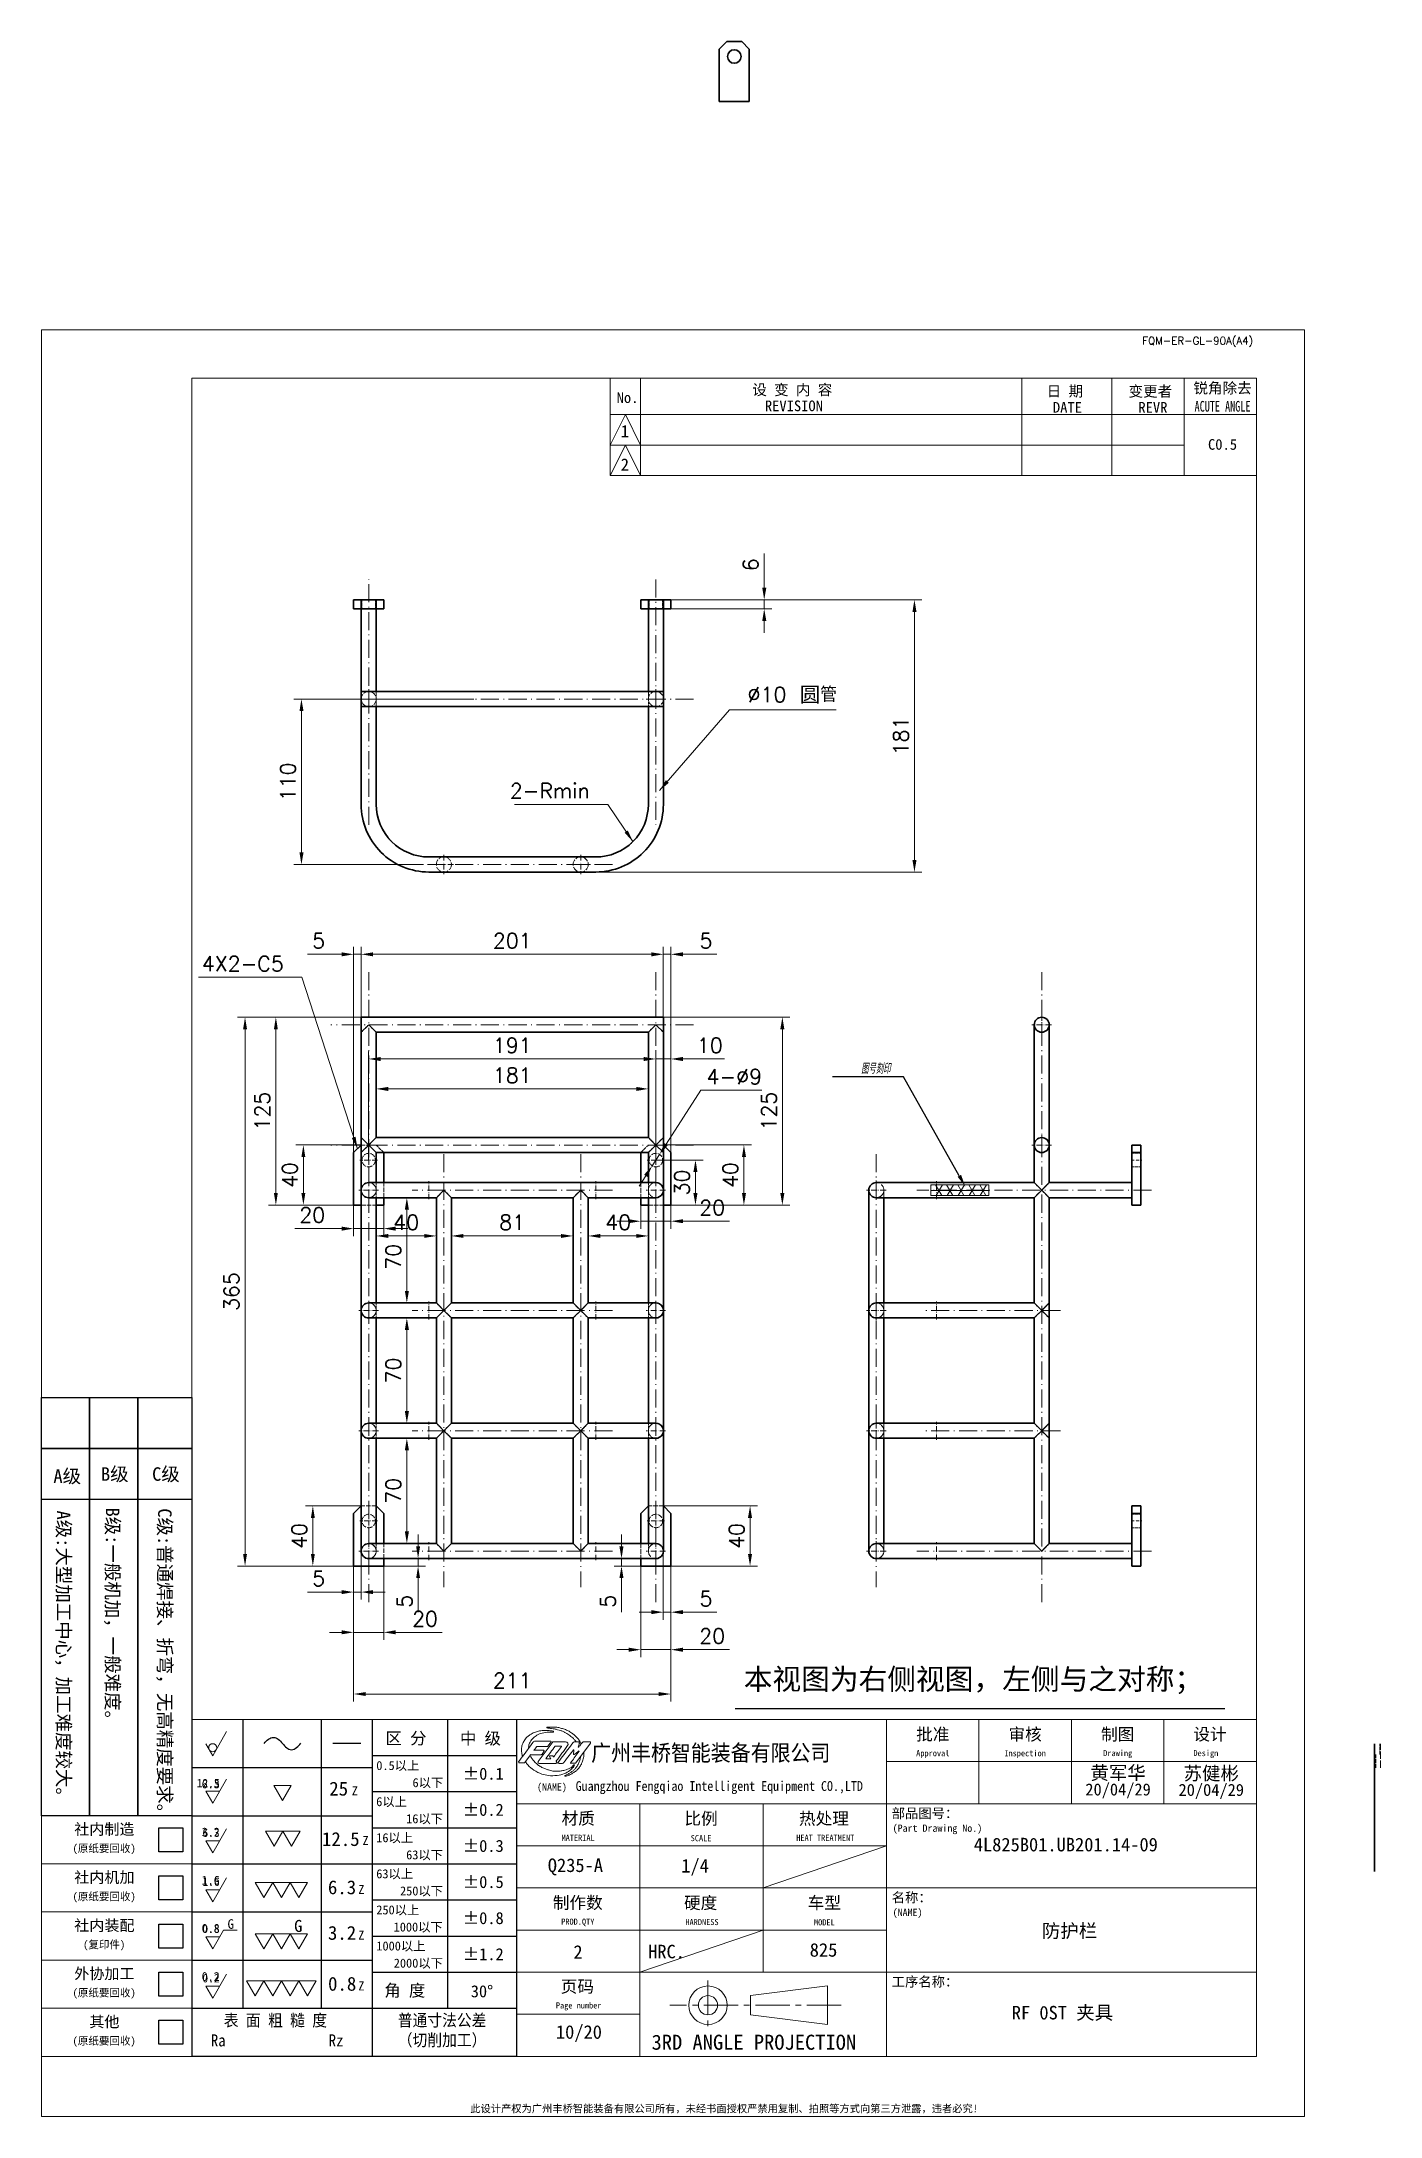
# Model space of a CAD drawing. Header units: millimetres. Extents: x -162325 to -83245, y 277409 to 326486.
# Drawn here: x -161175 to -160285, y 301208 to 302588 of the extents above; entities that cross this region are included whole.
import ezdxf
from ezdxf import colors
from ezdxf.entities.mleader import LeaderData, LeaderLine
from ezdxf.enums import TextEntityAlignment as Align
from ezdxf.math import Vec2, Vec3

# ---------------------------------------------------------------- set-up
doc = ezdxf.new("R2010")
doc.units = ezdxf.units.MM
for name, pattern in [('CENTER2', [28.575, 19.05, -3.175, 3.175, -3.175]), ('DASHDOT', [18.5, 12, -3, 0.5, -3]), ('DASHED', [15, 12, -3])]:
    doc.linetypes.add(name, pattern=pattern)
for name, color, linetype, lineweight in [('A4', 3, 'Continuous', 20), ('图框', 7, 'Continuous', 20), ('尺寸线', 3, 'Continuous', 13), ('文字', 1, 'Continuous', 13), ('标注线', 3, 'Continuous', 25), ('细实线', 4, 'Continuous', 25)]:
    doc.layers.add(name, color=color, linetype=linetype, lineweight=lineweight)
doc.layers.add('Dim', color=3, linetype='Continuous')
doc.layers.add('MARK', color=7, linetype='Continuous')
doc.styles.add('CH-1', font='')
doc.styles.add('DIM', font='romans.shx', dxfattribs={"width": 0.8, "bigfont": 'bigfont.shx'})
doc.styles.add('MX_NOTE_STANDARD', font='txt.shx', dxfattribs={"bigfont": 'extfont.shx'})
doc.styles.get("Standard").update_dxf_attribs({"font": 'txt', "bigfont": 'gbcbig.shx'})
doc.styles.get('CH-1').set_extended_font_data('SimSun')
doc.dimstyles.new('副本04', dxfattribs={"dimscale": 4, "dimtxt": 2.5, "dimasz": 2, "dimexe": 1.25, "dimexo": 0, "dimgap": 1, "dimtad": 1, "dimdsep": 46, "dimtxsty": 'Standard', "dimcen": 0.25, "dimclrd": 3, "dimclre": 3, "dimclrt": 1, "dimadec": 1, "dimazin": 2, "dimtfac": 1, "dimtmove": 0, "dimatfit": 3, "dimfxl": 0, "dimtolj": 1, "dimlwd": -1, "dimlwe": -1, "dimarcsym": 0})
doc.dimstyles.new('副本04$3', dxfattribs={"dimscale": 4, "dimtxt": 2.5, "dimasz": 2, "dimexe": 1.25, "dimexo": 0, "dimgap": 1, "dimtad": 1, "dimtih": 1, "dimtoh": 1, "dimdsep": 46, "dimtxsty": 'Standard', "dimcen": 0.25, "dimclrd": 3, "dimclre": 3, "dimclrt": 1, "dimadec": 1, "dimazin": 2, "dimtfac": 1, "dimtmove": 0, "dimatfit": 3, "dimfxl": 0, "dimtolj": 1, "dimlwd": -1, "dimlwe": -1, "dimarcsym": 0})

msp = doc.modelspace()

# ---------------------------------------------------------------- texts
at = {"layer": '尺寸线', "color": 1, "char_height": 10, "style": 'MX_NOTE_STANDARD'}
for s, insert, attachment_point in [('%%C10 {\\f宋体|b0|i0|c134|p2;圆\\Ftxt.shx,extfont.shx|c0;管}', (-160705.693, 302147.637), 7), ('2-Rmin', (-160810.766, 302084.702), 9), ('4X2-C5', (-161014.23, 301969.683), 9)]:
    msp.add_mtext(s, dxfattribs=dict(at, insert=insert, attachment_point=attachment_point))
at = {"layer": '文字', "color": 1, "linetype": 'Continuous', "style": 'CH-1'}
for s, height, p in [('20/04/29', 8, (-160459.347, 301424.987)), ('黄军华', 9, (-160459.347, 301436.857)), ('苏健彬', 9, (-160397.354, 301436.564)), ('20/04/29', 8, (-160397.354, 301424.694)), ('4L825B01.UB201.14-09', 9, (-160494.1, 301388.91)), ('Q235-A', 9, (-160820.284, 301374.179, -1000.322)), ('1/4', 9, (-160740.698, 301374.179, -1000.322)), ('防护栏', 9, (-160491.618, 301331.768)), ('2', 9, (-160818.545, 301317.547, -1000.322)), ('825', 9, (-160655.242, 301318.869, -1000.322)), ('RF 0ST 夹具', 9, (-160496.357, 301277.36, -1000.322)), ('10/20', 9, (-160817.939, 301263.625, -1000.322))]:
    msp.add_text(s, height=height, dxfattribs=at).set_placement(p, align=Align.MIDDLE)
at = {"layer": '文字', "insert": (-160708.313, 301506.018), "char_height": 14, "width": 332.09642, "attachment_point": 1, "style": 'CH-1'}
msp.add_mtext('本视图为右侧视图，左侧与之对称；', dxfattribs=at)

# ---------------------------------------------------------------- blocks, each defined once
blk = doc.blocks.new('A$C34C2392C')
at = {"linetype": 'CENTER2', "ltscale": 0.3}
for p, q in [((-5.53, 4.13), (-5.53, -4.13)), ((16.64, 0), (-11.88, 0))]:
    blk.add_line(p, q, dxfattribs=at)
for p, q in [((1.54, 1.6), (14.34, 3.2)), ((1.54, -1.6), (1.54, 1.6)), ((14.34, 3.2), (14.34, -3.2)), ((14.34, -3.2), (1.54, -1.6))]:
    blk.add_line(p, q)
for radius in [3.2, 1.6]:
    blk.add_arc((-5.53, 0), radius, 0, 359.9894)
blk = doc.blocks.new('A$C67844AE1')
for p, q in [((-492, 112), (0, 112)), ((-246, 112), (-246, -112)), ((-184.5, 112), (-184.5, 56)), ((-123, 112), (-123, 56)), ((-61.5, 112), (-61.5, 56)), ((0, -112), (0, 112)), ((-246, 84), (0, 84)), ((-492, 68), (-492, -112)), ((-492, 68), (-492, -112)), ((-492, -112), (-492, 68)), ((-492, 68), (-492, -112)), ((-492, 68), (-492, -112)), ((-492, 68), (-492, -112)), ((-492, 68), (-492, -112)), ((-492, 68), (-492, -112)), ((-492, 68), (-492, -112)), ((-492, -112), (-492, 68)), ((-492, 68), (-492, -112)), ((-492, 68), (-492, -112)), ((-492, 68), (-492, -112)), ((-492, 68), (-492, -112)), ((-492, 56), (0, 56)), ((-410, 56), (-410, -112)), ((-328, 56), (-328, -56)), ((-492, 28), (-246, 28)), ((-492, 0), (0, 0)), ((-492, -28), (-246, -28)), ((-492, -56), (0, -56)), ((-492, -84), (-410, -84)), ((-492, -112), (0, -112))]:
    blk.add_line(p, q)
at = {"color": 4, "ltscale": 0.5}
for p, q in [((-467.1, 97.2), (-459.4, 97.2)), ((-451, 97.2), (-453.6, 97.2)), ((-447.5, 97.2), (-443.3, 97.2)), ((-487, 83.1), (-490.1, 83.1)), ((-482.7, 88.4), (-486.5, 83.4)), ((-478.7, 93.9), (-480.4, 91.7)), ((-468.4, 96.5), (-477.7, 84.1)), ((-477, 82.8), (-466, 82.8)), ((-473.8, 90.8), (-475.1, 88.9)), ((-469.3, 85.8), (-472.6, 85.8)), ((-469.2, 85.9), (-470.1, 87.3)), ((-467.8, 87.8), (-469.9, 87.8)), ((-467.8, 87.8), (-467.4, 87.1)), ((-463.8, 82.8), (-461.4, 82.8)), ((-452.7, 83.1), (-442.9, 96.3))]:
    blk.add_line(p, q, dxfattribs=at)
for centre, radius, start, end in [((-480, 96.4), 1.09, 90, 143.2146), ((-469.2, 97.2), 0.219, 322.847, 90), ((-467.1, 95.6), 1.64, 90, 143.1791), ((-459.4, 95.6), 1.64, 323.504, 90), ((-453.6, 96.7), 0.547, 90, 142.7605), ((-443.3, 96.6), 0.547, 323.5154, 90), ((-490.1, 83.7), 0.547, 143.2146, 270), ((-487, 83.7), 0.547, 270, 322.7804), ((-482.3, 88.1), 0.547, 90, 142.7804), ((-480.4, 91.7), 0.0547, 142.9576, 270), ((-478.7, 93.9), 0.0547, 90, 142.9576), ((-477, 83.6), 0.821, 143.1791, 270), ((-472.6, 85.8), 0.0547, 143.2802, 270), ((-471.7, 94.5), 0.547, 270, 322.847), ((-469.3, 85.8), 0.0547, 270, 30.8735), ((-467.4, 87.1), 0.0547, 209.8404, 323.8117), ((-466.4, 94.1), 0.0547, 90, 143.2802), ((-463.8, 83.4), 0.547, 142.7605, 270), ((-462.2, 94.1), 0.0547, 323.8117, 90), ((-461.4, 83.6), 0.821, 270, 323.3415), ((-455.8, 83.1), 0.274, 143.387, 270), ((-454.1, 91.8), 0.137, 354.5829, 143.4402), ((-453.1, 83.4), 0.547, 270, 323.5154), ((-450.5, 90.9), 0.137, 323.3038, 127.2693)]:
    blk.add_arc(centre, radius, start, end, dxfattribs=at)
for points, knots in [([(-480.8, 97), (-480.9, 96.9), (-481, 96.8), (-481.1, 96.7), (-484.3, 92.4), (-487.4, 88.2), (-490.6, 84)], [-0.084236, -0.084236, -0.084236, -0.084236, 0, 0, 0, 2.885251, 2.885251, 2.885251, 2.885251]), ([(-480, 97.5), (-479.8, 97.5), (-479.7, 97.5), (-479.5, 97.5), (-479.5, 97.5), (-479.5, 97.5), (-479.5, 97.5), (-476.4, 97.5), (-473.2, 97.5), (-470.1, 97.5), (-470.1, 97.5), (-470.1, 97.5), (-470.1, 97.5), (-469.8, 97.5), (-469.5, 97.5), (-469.2, 97.5)], [-0.077734, -0.077734, -0.077734, -0.077734, 0, 0, 0, 0, 0, 0, 1.729211, 1.729211, 1.729211, 1.729211, 1.729211, 1.729211, 1.885805, 1.885805, 1.885805, 1.885805]), ([(-469, 97.1), (-469.2, 96.9), (-469.4, 96.7), (-469.5, 96.5), (-469.5, 96.5), (-469.5, 96.5), (-469.5, 96.5), (-470, 95.8), (-470.6, 95.1), (-471.1, 94.4), (-471.1, 94.4), (-471.1, 94.4), (-471.1, 94.4), (-471.2, 94.3), (-471.2, 94.3), (-471.3, 94.2)], [-0.1423966, -0.1423966, -0.1423966, -0.1423966, 0, 0, 0, 0, 0, 0, 0.4822707, 0.4822707, 0.4822707, 0.4822707, 0.4822707, 0.4822707, 0.529029, 0.529029, 0.529029, 0.529029]), ([(-454.1, 97), (-454.2, 96.8), (-454.4, 96.6), (-454.5, 96.4), (-457.7, 92.2), (-460.8, 88.1), (-464, 84), (-464, 83.9), (-464.1, 83.8), (-464.2, 83.7)], [-0.140102, -0.140102, -0.140102, -0.140102, 0, 0, 0, 2.844058, 2.844058, 2.844058, 2.913465, 2.913465, 2.913465, 2.913465]), ([(-451, 97.2), (-451, 97.2), (-450.8, 97.2), (-450.4, 97), (-450.2, 96.5), (-450.3, 95.9), (-450.5, 95.2), (-450.8, 94.5), (-451, 94), (-451.1, 93.7), (-451.1, 93.6), (-451, 93.6), (-450.8, 93.6), (-450.5, 94), (-450, 94.6), (-449.2, 95.5), (-448.6, 96.3), (-448, 96.8), (-447.7, 97.1), (-447.5, 97.2)], [0, 0, 0, 0, 0.047379, 0.11361, 0.198731, 0.32589, 0.467244, 0.599055, 0.733672, 0.758899, 0.77069, 0.790267, 0.820293, 0.867992, 1.054564, 1.278066, 1.476304, 1.62487, 1.711224, 1.711224, 1.711224, 1.711224]), ([(-471.7, 94), (-471.7, 94), (-471.7, 94), (-471.8, 94), (-471.8, 94), (-471.8, 94), (-471.8, 94), (-474.1, 94), (-476.4, 94), (-478.7, 94)], [-0.012966, -0.012966, -0.012966, -0.012966, 0, 0, 0, 0, 0, 0, 1.257183, 1.257183, 1.257183, 1.257183]), ([(-469.9, 87.8), (-470, 87.8), (-470, 87.8), (-470.1, 87.7), (-470.2, 87.7), (-470.2, 87.6), (-470.2, 87.5), (-470.1, 87.4), (-470.1, 87.3), (-470.1, 87.3)], [0, 0, 0, 0, 0.0189462, 0.0330559, 0.0436533, 0.0575788, 0.0766083, 0.0956988, 0.1082528, 0.1082528, 0.1082528, 0.1082528]), ([(-456, 83.3), (-455.9, 83.5), (-455.7, 83.7), (-455.6, 83.9), (-455.6, 83.9), (-455.6, 83.9), (-455.6, 83.9), (-453.8, 86.2), (-452.1, 88.5), (-450.4, 90.9)], [-0.132838, -0.132838, -0.132838, -0.132838, 0, 0, 0, 0, 0, 0, 1.591518, 1.591518, 1.591518, 1.591518])]:
    blk.add_open_spline(points, degree=3, knots=knots, dxfattribs=at)
at = {"color": 3, "ltscale": 0.5}
for points, knots in [([(-488, 87.4), (-488.3, 88.2), (-488.6, 89.5), (-488.8, 91.4), (-488.7, 93), (-488.5, 94.5), (-488, 95.9), (-487.3, 97.3), (-486.5, 98.5), (-485.6, 99.9), (-484.1, 101.2), (-482.1, 102.5), (-479.6, 103.7), (-476.6, 104.5), (-473.5, 104.7), (-470.8, 104.7), (-469, 104.5), (-468.1, 104.3), (-467.6, 104.2), (-467.4, 104.1), (-467.4, 103.8), (-467.5, 103.6), (-467.7, 103.6), (-467.8, 103.6)], [0.033361, 0.033361, 0.033361, 0.033361, 0.471833, 0.793856, 1.06763, 1.327784, 1.632518, 1.904259, 2.171672, 2.434164, 2.811787, 3.221221, 3.771763, 4.287691, 4.918993, 5.487196, 5.736969, 5.935719, 6.004988, 6.011363, 6.068145, 6.111246, 6.151841, 6.151841, 6.151841, 6.151841]), ([(-467.8, 103.6), (-468.7, 103.6), (-471.1, 103.6), (-474.8, 103.2), (-478.3, 101.8), (-481.1, 99.8), (-483, 97.3), (-484, 94.8), (-484, 93.4), (-483.9, 92.9)], [0, 0, 0, 0, 0.511401, 1.333961, 2.006207, 2.544799, 3.201133, 3.690752, 3.982461, 3.982461, 3.982461, 3.982461]), ([(-471.9, 106.8), (-471.9, 106.8), (-471.9, 106.9), (-471.1, 106.9), (-470.1, 107), (-468.3, 106.9), (-466.3, 106.9), (-463.9, 106.7), (-461.4, 105.9), (-458.9, 105.1), (-456.8, 104), (-455, 102.8), (-453.4, 101.6), (-451.6, 99.9), (-450.3, 98.1), (-449.4, 96.7), (-449.1, 95.9), (-449, 95.7)], [0, 0, 0, 0, 0.013513, 0.041806, 0.340693, 0.661167, 1.001786, 1.450195, 1.93793, 2.441413, 2.919246, 3.201062, 3.624217, 4.053268, 4.510623, 4.853859, 4.962074, 4.962074, 4.962074, 4.962074]), ([(-486.1, 83.9), (-485.6, 83.2), (-484.1, 81), (-480.4, 78), (-475.7, 75.7), (-470.4, 74.5), (-465.2, 74.6), (-460.4, 75.6), (-456.8, 77.7), (-454.7, 79.8), (-453.7, 81.1), (-453.4, 81.9), (-453.8, 82), (-453.8, 81.9), (-453.9, 81.8)], [0.008574, 0.008574, 0.008574, 0.008574, 0.511088, 1.461558, 2.551285, 3.372869, 4.408758, 5.360341, 6.07413, 6.646139, 6.965728, 7.014048, 7.055407, 7.097199, 7.097199, 7.097199, 7.097199]), ([(-453.9, 81.8), (-454.2, 81.5), (-455.1, 80.3), (-457.5, 79.1), (-460.3, 78.2), (-463.1, 77.6), (-465.7, 77.6), (-468.2, 77.7), (-470.3, 78.3), (-472.4, 78.9), (-474.6, 79.8), (-476.8, 81.1), (-479, 82.6), (-480.7, 84.6), (-482.1, 86.3), (-482.8, 87.5), (-483, 88)], [0, 0, 0, 0, 0.227272, 0.804496, 1.430419, 1.862632, 2.367125, 2.88024, 3.204387, 3.579335, 4.036384, 4.516387, 4.985288, 5.507707, 5.907232, 6.223175, 6.223175, 6.223175, 6.223175]), ([(-449.4, 87.5), (-449.5, 86.9), (-449.6, 86.1), (-449.9, 84.8), (-450.4, 83.8), (-450.8, 82.6), (-451.5, 81.6), (-452.2, 80.2), (-453.2, 79.2), (-454.3, 78), (-455.6, 77.1), (-457, 76.1), (-458.4, 75.4), (-459.2, 74.9), (-459.9, 74.7), (-459.9, 74.2), (-459.7, 74.2), (-459.5, 74.2)], [0.004933, 0.004933, 0.004933, 0.004933, 0.333622, 0.498315, 0.724349, 0.934741, 1.17012, 1.401267, 1.780901, 1.94954, 2.292483, 2.648069, 2.865789, 3.139575, 3.199954, 3.253921, 3.331828, 3.331828, 3.331828, 3.331828]), ([(-459.5, 74.2), (-459.1, 74.3), (-457.8, 74.6), (-455.9, 75.5), (-453.8, 76.8), (-452, 78), (-450.5, 79.8), (-449.2, 81.6), (-448.2, 83.9), (-447.3, 86.8), (-447.3, 89.1), (-447.3, 90.4)], [0, 0, 0, 0, 0.196818, 0.752706, 1.133972, 1.558354, 1.94217, 2.414014, 2.774875, 3.316286, 4.02771, 4.02771, 4.02771, 4.02771])]:
    blk.add_open_spline(points, degree=3, knots=knots, dxfattribs=at)
blk.add_spline([(-471.9, 106.8), (-471.8, 106.5), (-471.3, 106.3), (-470, 106.2), (-468.7, 106), (-466.8, 105.7), (-464.7, 105.2), (-462.9, 104.7), (-461.1, 104), (-459.4, 103.1), (-457.9, 102.2), (-455.3, 100.3), (-454.1, 99.3), (-453.6, 98.7), (-452.3, 97.2)], degree=3, dxfattribs=at)
at = {"color": 4, "ltscale": 0.5}
for points in [[(-476, 88.6), (-478.1, 88.6), (-480.2, 88.6), (-482.3, 88.6)], [(-474.4, 91.6), (-476.4, 91.6), (-478.4, 91.6), (-480.4, 91.6)], [(-466.4, 94.2), (-468.5, 91.4), (-470.5, 88.6), (-472.6, 85.9)], [(-462.2, 94.1), (-463.9, 91.8), (-465.6, 89.4), (-467.3, 87.1)], [(-466.4, 94.2), (-465, 94.2), (-463.6, 94.2), (-462.2, 94.2)], [(-458.1, 94.6), (-460.6, 91.2), (-463.1, 87.8), (-465.6, 84.4)], [(-454.2, 91.9), (-456, 89.4), (-457.9, 86.9), (-460.7, 83.1)], [(-455.8, 82.9), (-454.9, 82.9), (-454, 82.9), (-453.1, 82.9)], [(-454.1, 89.6), (-454.1, 90.3), (-454, 91.1), (-453.9, 91.8)], [(-453.1, 89.1), (-452.3, 89.7), (-451.4, 90.4), (-450.6, 91.1)]]:
    blk.add_open_spline(points, degree=3, dxfattribs=at)
for points in [[(-476, 88.6), (-475.6, 88.6), (-475.4, 88.7), (-475.3, 88.7), (-475.1, 88.9)], [(-473.8, 90.8), (-473.7, 91), (-473.7, 91.2), (-473.8, 91.4), (-474, 91.5), (-474.2, 91.6), (-474.4, 91.6)], [(-465.6, 84.4), (-465.6, 84.3), (-465.6, 84.2), (-465.5, 84), (-465.4, 83.8), (-465.2, 83.4), (-465.1, 83.3), (-465.1, 83.1), (-465.4, 83), (-465.7, 82.9), (-466, 82.8)], [(-454.1, 89.6), (-454.2, 89.2), (-454.1, 89), (-454, 88.8), (-453.8, 88.8), (-453.6, 88.8), (-453.4, 88.9), (-453.1, 89.1)]]:
    blk.add_spline(points, degree=3, dxfattribs=at)
at = {"layer": '细实线', "color": 0, "linetype": 'Continuous'}
for p, q in [((-492, 112), (-492, 56)), ((-492, 68), (-492, -112)), ((-492, 68), (-492, -112)), ((-492, 68), (-492, -112))]:
    blk.add_line(p, q, dxfattribs=at)
at = {"lineweight": 35, "xscale": 4, "yscale": 4, "zscale": 4}
blk.add_blockref('A$C34C2392C', (-342.6, -78), dxfattribs=at)
at = {"style": 'CH-1'}
for s, height, p in [('批准', 8.11, (-215.2, 102.3)), ('审核', 8.11, (-153.8, 102.3)), ('制图', 8.11, (-92.2, 102.3)), ('设计', 8.11, (-30.8, 102.3)), ('Approval', 4.06, (-215.2, 89.1)), ('Inspection', 4.06, (-153.8, 89.1)), ('Drawing', 4.06, (-92.2, 89.1)), ('Design  ', 4.06, (-30.8, 89.1)), ('比例', 8.11, (-369.3, 46.3)), ('MATERIAL', 4.06, (-451.1, 33.3)), ('SCALE', 4.06, (-369.3, 33.1)), ('制作数', 8.11, (-451.3, -9.7)), ('车型', 8.11, (-287.3, -9.7)), ('PROD.QTY', 4.06, (-451.3, -22.9)), ('MODEL', 4.06, (-287.3, -22.9)), ('3RD ANGLE PROJECTION', 10, (-334.2, -102.6))]:
    blk.add_text(s, height=height, dxfattribs=at).set_placement(p, align=Align.MIDDLE)
at = {"lineweight": 35, "style": 'CH-1'}
for s, height, p in [('(NAME)', 4.87, (-478.4, 64.7)), ('部品图号：', 6.49, (-242.5, 46.4)), ('(Part Drawing No.)', 4.868, (-241.9, 37.3)), ('名称：', 6.49, (-242.5, -9.6)), ('(NAME)', 4.87, (-241.9, -18.7)), ('工序名称：', 6.49, (-242.5, -65.6))]:
    blk.add_text(s, height=height, dxfattribs=at).set_placement(p)
at = {"style": 'CH-1'}
blk.add_text('材质', height=8.11, dxfattribs=at).set_placement((-462.1, 42.2))
at = {"lineweight": 35, "style": 'CH-1'}
for s, height, p in [('热处理', 8.11, (-287.6, 46.3)), ('HEAT TREATMENT', 4.055, (-286.7, 33.3)), ('硬度', 8.11, (-369.6, -9.7)), ('HARDNESS', 4.06, (-368.7, -22.7)), ('HRC.', 9, (-392.3, -42.3, -1000.3)), ('页码', 8.11, (-451.6, -65.7)), ('Page number', 4.055, (-450.7, -78.7))]:
    blk.add_text(s, height=height, dxfattribs=at).set_placement(p, align=Align.MIDDLE)
at = {"layer": 'MARK', "style": 'CH-1', "width": 0.9}
blk.add_text('广州丰桥智能装备有限公司', height=10.8, dxfattribs=at).set_placement((-442.4, 84.4))
at = {"layer": 'MARK', "insert": (-452.7, 71), "char_height": 6.5, "width": 556.951, "attachment_point": 1, "style": 'CH-1'}
blk.add_mtext('{\\W0.9;Guangzhou Fengqiao Intelligent Equipment CO.,LTD}', dxfattribs=at)
blk = doc.blocks.new('A$C32AF00EF')
for p, q in [((0, 0), (2.89, 5)), ((-1.44, 2.5), (0, 0))]:
    blk.add_line(p, q)
blk.add_circle((0, 1.67), 0.833)
blk = doc.blocks.new('A$C553B2148')
for p, q in [((1.44, 0), (-1.44, 0)), ((-1.44, 0), (0, -2.5)), ((0, -2.5), (2.89, 2.5))]:
    blk.add_line(p, q)
at = {"style": 'MX_NOTE_STANDARD'}
blk.add_attdef('12.5', text='', height=1.75, dxfattribs=at).set_placement((1.44, 0.28), align=Align.BOTTOM_RIGHT)
blk = doc.blocks.new('A$C1377093C')
for p, q in [((0, 0), (-1.44, 2.5)), ((-1.44, 2.5), (1.44, 2.5)), ((1.44, 2.5), (0, 0))]:
    blk.add_line(p, q)
blk = doc.blocks.new('A$C6D2D6B6B')
for p, q in [((0, 0), (-1.44, 2.5)), ((-1.44, 2.5), (1.44, 2.5)), ((1.44, 2.5), (0, 0)), ((1.44, 2.5), (4.33, 2.5)), ((2.89, 0), (1.44, 2.5)), ((4.33, 2.5), (2.89, 0))]:
    blk.add_line(p, q)
blk = doc.blocks.new('A$C62DD302B')
for p, q in [((-2.89, 0), (-4.33, 2.5)), ((-4.33, 2.5), (-1.44, 2.5)), ((-1.44, 2.5), (-2.89, 0)), ((-1.44, 2.5), (1.44, 2.5)), ((0, 0), (-1.44, 2.5)), ((1.44, 2.5), (0, 0)), ((2.89, 0), (1.44, 2.5)), ((1.44, 2.5), (4.33, 2.5)), ((4.33, 2.5), (2.89, 0))]:
    blk.add_line(p, q)
blk = doc.blocks.new('A$C077E39D2')
for p, q in [((-4.33, -2.5), (-5.77, 0)), ((-5.77, 0), (-2.89, 0)), ((-2.89, 0), (-4.33, -2.5)), ((-2.89, 0), (0, 0)), ((-1.44, -2.5), (-2.89, 0)), ((0, 0), (-1.44, -2.5)), ((1.44, -2.5), (0, 0)), ((0, 0), (2.89, 0)), ((2.89, 0), (1.44, -2.5)), ((4.33, -2.5), (2.89, 0)), ((2.89, 0), (5.77, 0)), ((5.77, 0), (4.33, -2.5))]:
    blk.add_line(p, q)
blk = doc.blocks.new('A$C09D43E00')
for p, q in [((1.15, 2), (-1.15, 2)), ((-1.15, 2), (0, 0)), ((0, 0), (1.78, 3.08)), ((1.78, 3.08), (4.07, 3.08))]:
    blk.add_line(p, q)
at = {"style": 'MX_NOTE_STANDARD'}
blk.add_attdef('12.5', text='', height=1.4, dxfattribs=at).set_placement((1.15, 2.22), align=Align.BOTTOM_RIGHT)
at = {"layer": '细实线', "color": 0, "style": 'CH-1'}
blk.add_text('G', height=1.6, dxfattribs=at).set_placement((2.47, 3.33))
blk = doc.blocks.new('A$C339E5D7D')
for p, q in [((-2.89, 0), (-4.33, 2.5)), ((-4.33, 2.5), (-1.44, 2.5)), ((-1.44, 2.5), (-2.89, 0)), ((-1.44, 2.5), (1.44, 2.5)), ((0, 0), (-1.44, 2.5)), ((1.44, 2.5), (0, 0)), ((2.89, 0), (1.44, 2.5)), ((1.44, 2.5), (4.33, 2.5)), ((4.33, 2.5), (2.89, 0))]:
    blk.add_line(p, q)
at = {"layer": '细实线', "color": 0, "style": 'CH-1'}
blk.add_text('G', height=2, dxfattribs=at).set_placement((2.13, 2.81))
blk = doc.blocks.new('54')
for p, q in [((5360.79, 6053.19), (5468.79, 6053.19)), ((5468.79, 6047.19), (5468.79, 5957.19)), ((5468.79, 6047.19), (5468.79, 5957.19)), ((5468.79, 5957.19), (5468.79, 6047.19)), ((5468.79, 6047.19), (5468.79, 5957.19)), ((5468.79, 6047.19), (5468.79, 5957.19)), ((5468.79, 6047.19), (5468.79, 5957.19)), ((5468.79, 6047.19), (5468.79, 5957.19)), ((5468.79, 6047.19), (5468.79, 5957.19)), ((5468.79, 6047.19), (5468.79, 5957.19)), ((5468.79, 5957.19), (5468.79, 6047.19)), ((5468.79, 6047.19), (5468.79, 5957.19)), ((5468.79, 6047.19), (5468.79, 5957.19)), ((5468.79, 6047.19), (5468.79, 5957.19)), ((5468.79, 6047.19), (5468.79, 5957.19))]:
    blk.add_line(p, q)
at = {"layer": '细实线', "color": 0, "linetype": 'Continuous'}
for p, q in [((5360.79, 6053.19), (5360.79, 5941.19)), ((5377.79, 6053.19), (5377.79, 5957.19)), ((5403.79, 6053.19), (5403.79, 5957.19)), ((5420.79, 6053.19), (5420.79, 5941.19)), ((5445.79, 6053.19), (5445.79, 5957.19)), ((5468.79, 6053.19), (5468.79, 5941.19)), ((5407.7, 6045.29), (5417.04, 6045.29)), ((5468.79, 6047.19), (5468.79, 5957.19)), ((5468.79, 6047.19), (5468.79, 5957.19)), ((5468.79, 6047.19), (5468.79, 5957.19)), ((5360.79, 6037.19), (5420.79, 6037.19)), ((5420.79, 6041.19), (5468.79, 6041.19)), ((5420.79, 6029.19), (5468.79, 6029.19)), ((5360.79, 6021.19), (5420.79, 6021.19)), ((5420.79, 6017.19), (5468.79, 6017.19)), ((5360.79, 6005.19), (5420.79, 6005.19)), ((5420.79, 6005.19), (5468.79, 6005.19)), ((5360.79, 5989.19), (5420.79, 5989.19)), ((5420.79, 5993.19), (5468.79, 5993.19)), ((5420.79, 5981.19), (5468.79, 5981.19)), ((5360.79, 5973.19), (5420.79, 5973.19)), ((5420.79, 5969.19), (5468.79, 5969.19)), ((5360.79, 5957.19), (5468.79, 5957.19)), ((5360.79, 5957.19), (5468.79, 5957.19)), ((5360.79, 5941.19), (5468.79, 5941.19))]:
    blk.add_line(p, q, dxfattribs=at)
at = {"layer": '细实线', "color": 0, "linetype": 'Continuous', "start_tangent": (0.606347, 0.7952), "end_tangent": (0.584547, 0.81136)}
blk.add_spline([(5384.88, 6045.23), (5386.3, 6046.61), (5387.98, 6047.24), (5389.51, 6046.59), (5390.93, 6045.19), (5392.37, 6043.78), (5393.91, 6043.13), (5395.61, 6043.82), (5397.01, 6045.27)], degree=3, dxfattribs=at)
for name, p, xscale, yscale, zscale in [('A$C32AF00EF', (5367.73, 6041.13), 1.600000000000364, 1.600000000000364, 1.600000000000364), ('A$C1377093C', (5390.94, 6026.26), 2, 2, 2), ('A$C6D2D6B6B', (5388.15, 6011.08), 2, 2, 2), ('A$C62DD302B', (5390.57, 5993.94), 2, 2, 2), ('A$C077E39D2', (5390.57, 5966.26), 2, 2, 2)]:
    blk.add_blockref(name, p, dxfattribs=dict(xscale=xscale, yscale=yscale, zscale=zscale))
ref = blk.add_blockref('A$C553B2148', (5367.73, 6029.35), dxfattribs=dict(xscale=1.600000000000364, yscale=1.600000000000364, zscale=1.600000000000364))
ref.add_attrib('12.5', '12.5', dxfattribs={"height": 2.8, "style": 'CH-1'}).set_placement((5370.04, 6029.8), align=Align.BOTTOM_RIGHT)
ref = blk.add_blockref('A$C553B2148', (5367.73, 6012.86), dxfattribs=dict(xscale=1.600000000000364, yscale=1.600000000000364, zscale=1.600000000000364))
ref.add_attrib('12.5', '6.3', dxfattribs={"height": 2.8, "style": 'CH-1'}).set_placement((5370.04, 6013.31), align=Align.BOTTOM_RIGHT)
ref = blk.add_blockref('A$C553B2148', (5367.73, 5996.56), dxfattribs=dict(xscale=1.600000000000364, yscale=1.600000000000364, zscale=1.600000000000364))
ref.add_attrib('12.5', '1.6', dxfattribs={"height": 2.8, "style": 'CH-1'}).set_placement((5370.04, 5997.01), align=Align.BOTTOM_RIGHT)
at = {"lineweight": 35}
ref = blk.add_blockref('A$C09D43E00', (5367.73, 5976.92), dxfattribs=dict(at, xscale=2, yscale=2, zscale=2))
ref.add_attrib('12.5', '0.8', dxfattribs={"height": 2.8, "style": 'CH-1'}).set_placement((5370.04, 5981.37), align=Align.BOTTOM_RIGHT)
at = {"lineweight": 35, "xscale": 2, "yscale": 2, "zscale": 2}
blk.add_blockref('A$C339E5D7D', (5390.57, 5976.92), dxfattribs=at)
ref = blk.add_blockref('A$C553B2148', (5367.73, 5964.47), dxfattribs=dict(xscale=1.600000000000364, yscale=1.600000000000364, zscale=1.600000000000364))
ref.add_attrib('12.5', '0.2', dxfattribs={"height": 2.8, "style": 'CH-1'}).set_placement((5370.04, 5964.92), align=Align.BOTTOM_RIGHT)
at = {"style": 'CH-1', "width": 0.9}
for s, p in [('表 面 粗 糙 度', (5388.59, 5953.25)), ('普通寸法公差', (5444.02, 5953.25)), ('Ra              Rz', (5389.17, 5946.45)), ('（切削加工）', (5444.02, 5946.67))]:
    blk.add_text(s, height=4, dxfattribs=at).set_placement(p, align=Align.MIDDLE)
at = {"layer": '细实线', "color": 0, "style": 'CH-1'}
for s, height, p in [('区 分', 4, (5432.03, 6046.97)), ('中 级', 4, (5456.79, 6046.97)), ('0.5以上', 3, (5429.3, 6037.89)), ('6以下', 3, (5439.3, 6032.14)), ('6以上', 3, (5427.22, 6025.89)), ('16以下', 3, (5438.2, 6020.14)), ('16以上', 3, (5428.26, 6013.89)), ('63以下', 3, (5438.2, 6008.14)), ('63以上', 3, (5428.26, 6001.89)), ('250以下', 3, (5437.19, 5996.14)), ('250以上', 3, (5429.3, 5989.89)), ('1000以下', 3, (5436.08, 5984.14)), ('1000以上', 3, (5430.33, 5977.89)), ('2000以下', 3, (5436.13, 5972.14)), ('角 度', 4, (5431.63, 5963.15))]:
    blk.add_text(s, height=height, dxfattribs=at).set_placement(p, align=Align.MIDDLE)
for s, height, p in [('%%P0.1', 4, (5450.91, 6033.15)), ('6.3', 2.944, (5364.07, 6030.28)), ('25', 4.6, (5406.51, 6027.88)), ('Z', 3, (5414, 6027.96)), ('%%P0.2', 4, (5450.91, 6021.15)), ('3.2', 2.944, (5364.07, 6014.28)), ('12.5', 4.6, (5404.08, 6011.13)), ('Z', 3, (5417.58, 6011.47)), ('%%P0.3', 4, (5450.91, 6009.15)), ('1.6', 2.944, (5364.07, 5998.28)), ('6.3', 4.6, (5406.05, 5995.09)), ('Z', 3, (5416.15, 5995.17)), ('%%P0.5', 4, (5450.91, 5997.15)), ('%%P0.8', 4, (5450.91, 5985.15)), ('0.8', 2.944, (5364.07, 5982.28)), ('3.2', 4.6, (5406.05, 5979.93)), ('Z', 3, (5416.15, 5980.01)), ('%%P1.2', 4, (5450.91, 5973.15)), ('0.2', 2.944, (5364.07, 5966.28)), ('0.8', 4.6, (5406.1, 5963)), ('Z', 3, (5416.15, 5963.08)), ('30°', 4, (5453.55, 5960.81))]:
    blk.add_text(s, height=height, dxfattribs=at).set_placement(p)
blk = doc.blocks.new('fenlei')
at = {"layer": '图框'}
for points in [[(-25, 32), (0, 32), (0, 40), (-25, 40)], [(-25, 24), (0, 24), (0, 32), (-25, 32)], [(-25, 16), (0, 16), (0, 24), (-25, 24)], [(-25, 8), (0, 8), (0, 16), (-25, 16)], [(-25, 0), (0, 0), (0, 8), (-25, 8)]]:
    blk.add_lwpolyline(points, close=True, dxfattribs=at)
at = {"layer": '细实线'}
for points in [[(-5.5, 38), (-1.5, 38), (-1.5, 34), (-5.5, 34)], [(-5.5, 30), (-1.5, 30), (-1.5, 26), (-5.5, 26)], [(-5.5, 22), (-1.5, 22), (-1.5, 18), (-5.5, 18)], [(-5.5, 14), (-1.5, 14), (-1.5, 10), (-5.5, 10)], [(-5.5, 6), (-1.5, 6), (-1.5, 2), (-5.5, 2)]]:
    blk.add_lwpolyline(points, close=True, dxfattribs=at)
at = {"style": 'CH-1'}
for s, height, p in [('社内制造', 1.836, (-14.54, 37.8)), ('(原纸要回收)', 1.285, (-14.58, 34.52)), ('社内机加', 1.836, (-14.54, 29.8)), ('(原纸要回收)', 1.285, (-14.58, 26.52)), ('社内装配', 1.836, (-14.54, 21.8)), ('(复印件)', 1.285, (-14.58, 18.52)), ('外协加工', 1.836, (-14.54, 13.8)), ('(原纸要回收)', 1.285, (-14.58, 10.52)), ('其他', 1.836, (-14.54, 5.8)), ('(原纸要回收)', 1.285, (-14.58, 2.52))]:
    blk.add_text(s, height=height, dxfattribs=at).set_placement(p, align=Align.MIDDLE)
blk = doc.blocks.new('机加分类')
at = {"layer": '细实线'}
for p, q in [((-94, -8.5), (-94, 0)), ((-94, 0), (-86, 0)), ((-86, -8.5), (-86, 0)), ((-86, 0), (-78, 0)), ((-86, 0), (-86, -8.5)), ((-78, -8.5), (-78, 0)), ((-78, 0), (-69, 0)), ((-78, 0), (-78, -8.5)), ((-69, 0), (-69, -8.5)), ((-86, -8.5), (-94, -8.5)), ((-94, -17), (-94, -8.5)), ((-94, -8.5), (-86, -8.5)), ((-78, -8.5), (-86, -8.5)), ((-86, -17), (-86, -8.5)), ((-86, -8.5), (-78, -8.5)), ((-86, -8.5), (-86, -17)), ((-69, -8.5), (-78, -8.5)), ((-78, -17), (-78, -8.5)), ((-78, -8.5), (-69, -8.5)), ((-78, -8.5), (-78, -17)), ((-69, -8.5), (-69, -17)), ((-86, -17), (-94, -17)), ((-94, -69.55), (-94, -17)), ((-78, -17), (-86, -17)), ((-86, -69.55), (-86, -17)), ((-86, -17), (-86, -69.55)), ((-69, -17), (-78, -17)), ((-78, -69.55), (-78, -17)), ((-78, -17), (-78, -69.55)), ((-69, -17), (-69, -69.55)), ((-86, -69.55), (-94, -69.55)), ((-78, -69.55), (-86, -69.55)), ((-69, -69.55), (-78, -69.55))]:
    blk.add_line(p, q, dxfattribs=at)
at = {"layer": '文字', "color": 1, "linetype": 'Continuous', "style": 'CH-1'}
blk.add_text('A级', height=2.25, dxfattribs=at).set_placement((-89.72, -14.22, -250.08), align=Align.CENTER)
for s, p in [('B级', (-81.81, -12.71, -250.08)), ('C级', (-73.31, -12.71, -250.08))]:
    blk.add_text(s, height=2.25, dxfattribs=at).set_placement(p, align=Align.MIDDLE)
for s, p in [('A级:大型加工中心，加工难度较大。', (-90.3, -43.36)), ('B级:一般机加，一般难度。', (-82.16, -36.72)), ('C级:普通焊接、折弯，无高精度要求。', (-73.47, -44.53))]:
    blk.add_text(s, height=2.25, rotation=270, dxfattribs=at).set_placement(p, align=Align.MIDDLE)
blk = doc.blocks.new('1比1 竖框')
at = {"layer": '图框'}
for p, q in [((0, 0), (0, 297)), ((0, 297), (210, 297)), ((178, 297), (202, 297)), ((210, 297), (210, 0)), ((25, 289), (202, 289)), ((25, 10), (25, 289)), ((25, 272.79), (25, 289)), ((94.55, 272.79), (94.55, 289)), ((99.62, 289), (99.62, 272.79)), ((163, 289), (163, 272.79)), ((163, 289), (163, 272.79)), ((163, 289), (163, 272.79)), ((163, 289), (163, 272.79)), ((163, 289), (163, 272.79)), ((178, 289), (178, 272.79)), ((178, 289), (178, 272.79)), ((178, 289), (178, 272.79)), ((178, 289), (178, 272.79)), ((178, 289), (178, 272.79)), ((178, 289), (202, 289)), ((178, 289), (202, 289)), ((178, 289), (202, 289)), ((178, 289), (202, 289)), ((202, 289), (178, 289)), ((190, 289), (190, 272.79)), ((190, 289), (190, 272.79)), ((190, 289), (190, 272.79)), ((190, 289), (190, 272.79)), ((190, 289), (190, 272.79)), ((202, 289), (202, 10)), ((94.55, 277.86), (97.09, 282.93)), ((94.55, 282.93), (190, 282.93)), ((94.55, 282.93), (190, 282.93)), ((94.55, 282.93), (190, 282.93)), ((94.55, 282.93), (190, 282.93)), ((97.09, 282.93), (99.62, 277.86)), ((190, 282.93), (202, 282.93)), ((190, 282.93), (202, 282.93)), ((190, 282.93), (202, 282.93)), ((190, 282.93), (202, 282.93)), ((94.55, 272.79), (97.09, 277.86)), ((94.55, 277.86), (190, 277.86)), ((94.55, 277.86), (190, 277.86)), ((94.55, 277.86), (190, 277.86)), ((94.55, 277.86), (190, 277.86)), ((97.09, 277.86), (99.62, 272.79)), ((94.55, 272.79), (202, 272.79)), ((202, 272.79), (94.55, 272.79)), ((94.55, 272.79), (202, 272.79)), ((94.55, 272.79), (202, 272.79)), ((30.07, 10), (202, 10)), ((210, 0), (0, 0))]:
    blk.add_line(p, q, dxfattribs=at)
blk.add_blockref('机加分类', (94, 119.55))
for name, p, xscale, yscale, zscale in [('54', (-2655.4, -2960.59), 0.5, 0.5, 0.5), ('A$C67844AE1', (202, 38), 0.25, 0.25, 0.25)]:
    blk.add_blockref(name, p, dxfattribs=dict(at, xscale=xscale, yscale=yscale, zscale=zscale))
blk.add_blockref('fenlei', (25, 10), dxfattribs=at)
at = {"layer": '图框', "style": 'CH-1'}
for s, height, p in [('No.', 1.775, (97.45, 285.73)), ('设 变 内 容', 1.775, (124.84, 287.09)), ('日 期', 1.775, (170.17, 286.84)), ('变更者', 1.775, (184.38, 286.84)), ('锐角除去', 1.775, (196.38, 287.37)), ('REVISION', 1.775, (125.11, 284.38)), ('DATE', 1.775, (170.59, 284.13)), ('REVR', 1.775, (184.8, 284.13)), ('1', 2.03, (97, 280.16)), ('C0.5', 1.775, (196.38, 277.97)), ('2', 2.03, (97, 274.61))]:
    blk.add_text(s, height=height, dxfattribs=at).set_placement(p, align=Align.MIDDLE)
at = {"layer": '图框', "style": 'CH-1', "width": 0.7}
blk.add_text('ACUTE ANGLE', height=1.7746, dxfattribs=at).set_placement((196.38, 284.31), align=Align.MIDDLE)
at = {"layer": '图框', "char_height": 1.25}
for s, insert, width, attachment_point in [('{\\Ftxt,@extfont2|c134;FQM-ER-GL-90A(A4)}', (192.25, 295), 39, 5), ('{\\fSimSun|b1|i0|c134|p2;此设计产权为广州丰桥智能装备有限公司所有，未经书面授权严禁用复制、拍照等方式向第三方泄露，违者必究!}', (113.5, 0.5), 177, 8)]:
    blk.add_mtext(s, dxfattribs=dict(at, insert=insert, width=width, attachment_point=attachment_point))
blk = doc.blocks.new('*D497')
at = {"layer": 'Defpoints', "color": 0, "transparency": 16777216}
for p in [(-160962.8, 301939.2), (-161040, 301574.2), (-160962.8, 301574.2)]:
    blk.add_point(p, dxfattribs=at)
at = {"layer": '尺寸线', "color": 3, "transparency": 16777216}
for p, q in [((-160962.8, 301939.2), (-161045, 301939.2)), ((-161040, 301931.2), (-161040, 301582.2)), ((-160962.8, 301574.2), (-161045, 301574.2))]:
    blk.add_line(p, q, dxfattribs=at)
for points in [[(-161041.3, 301931.2), (-161038.7, 301931.2), (-161040, 301939.2)], [(-161041.3, 301582.2), (-161038.7, 301582.2), (-161040, 301574.2)]]:
    blk.add_solid(points, dxfattribs=at)
at = {"layer": '尺寸线', "color": 1, "transparency": 16777216, "insert": (-161049, 301756.7), "char_height": 10, "attachment_point": 5, "rotation": 90}
blk.add_mtext('\\A1;365', dxfattribs=at)
blk = doc.blocks.new('*D498')
at = {"layer": 'Defpoints', "color": 0, "transparency": 16777216}
for p in [(-160967.8, 301574.2), (-160756.8, 301574.2), (-160756.8, 301489.1)]:
    blk.add_point(p, dxfattribs=at)
at = {"layer": '尺寸线', "color": 3, "transparency": 16777216}
for p, q in [((-160967.8, 301574.2), (-160967.8, 301484.1)), ((-160756.8, 301574.2), (-160756.8, 301484.1)), ((-160959.8, 301489.1), (-160764.8, 301489.1))]:
    blk.add_line(p, q, dxfattribs=at)
for points in [[(-160959.8, 301490.4), (-160959.8, 301487.8), (-160967.8, 301489.1)], [(-160764.8, 301490.4), (-160764.8, 301487.8), (-160756.8, 301489.1)]]:
    blk.add_solid(points, dxfattribs=at)
at = {"layer": '尺寸线', "color": 1, "transparency": 16777216, "insert": (-160862.3, 301498.1), "char_height": 10, "attachment_point": 5}
blk.add_mtext('\\A1;211', dxfattribs=at)
blk = doc.blocks.new('*D499')
at = {"layer": 'Defpoints', "color": 0, "transparency": 16777216}
for p in [(-160912.8, 301659.2), (-160932.4, 301589.2), (-160912.8, 301589.2)]:
    blk.add_point(p, dxfattribs=at)
at = {"layer": '尺寸线', "color": 3, "transparency": 16777216}
for p, q in [((-160912.8, 301659.2), (-160937.4, 301659.2)), ((-160932.4, 301651.2), (-160932.4, 301597.2)), ((-160912.8, 301589.2), (-160937.4, 301589.2))]:
    blk.add_line(p, q, dxfattribs=at)
for points in [[(-160933.7, 301651.2), (-160931, 301651.2), (-160932.4, 301659.2)], [(-160933.7, 301597.2), (-160931, 301597.2), (-160932.4, 301589.2)]]:
    blk.add_solid(points, dxfattribs=at)
at = {"layer": '尺寸线', "color": 1, "transparency": 16777216, "insert": (-160941.4, 301624.2), "char_height": 10, "attachment_point": 5, "rotation": 90}
blk.add_mtext('\\A1;70', dxfattribs=at)
blk = doc.blocks.new('*D500')
at = {"layer": 'Defpoints', "color": 0, "transparency": 16777216}
for p in [(-160932.4, 301739.2), (-160932.4, 301739.2), (-160932.4, 301669.2)]:
    blk.add_point(p, dxfattribs=at)
at = {"layer": '尺寸线', "color": 3, "transparency": 16777216}
for p, q in [((-160932.4, 301739.2), (-160937.4, 301739.2)), ((-160932.4, 301677.2), (-160932.4, 301731.2)), ((-160932.4, 301669.2), (-160937.4, 301669.2))]:
    blk.add_line(p, q, dxfattribs=at)
for points in [[(-160933.7, 301731.2), (-160931, 301731.2), (-160932.4, 301739.2)], [(-160933.7, 301677.2), (-160931, 301677.2), (-160932.4, 301669.2)]]:
    blk.add_solid(points, dxfattribs=at)
at = {"layer": '尺寸线', "color": 1, "transparency": 16777216, "insert": (-160941.4, 301704.2), "char_height": 10, "attachment_point": 5, "rotation": 90}
blk.add_mtext('\\A1;70', dxfattribs=at)
blk = doc.blocks.new('*D501')
at = {"layer": 'Defpoints', "color": 0, "transparency": 16777216}
for p in [(-160932.4, 301819.2), (-160932.4, 301819.2), (-160932.4, 301749.2)]:
    blk.add_point(p, dxfattribs=at)
at = {"layer": '尺寸线', "color": 3, "transparency": 16777216}
for p, q in [((-160932.4, 301819.2), (-160927.4, 301819.2)), ((-160932.4, 301757.2), (-160932.4, 301811.2)), ((-160932.4, 301749.2), (-160927.4, 301749.2))]:
    blk.add_line(p, q, dxfattribs=at)
for points in [[(-160933.7, 301811.2), (-160931, 301811.2), (-160932.4, 301819.2)], [(-160933.7, 301757.2), (-160931, 301757.2), (-160932.4, 301749.2)]]:
    blk.add_solid(points, dxfattribs=at)
at = {"layer": '尺寸线', "color": 1, "transparency": 16777216, "insert": (-160941.4, 301779.8), "char_height": 10, "attachment_point": 5, "rotation": 90}
blk.add_mtext('\\A1;70', dxfattribs=at)
blk = doc.blocks.new('*D502')
at = {"layer": 'Defpoints', "color": 0, "transparency": 16777216}
for p in [(-160761.8, 301981), (-160962.8, 301939.2), (-160761.8, 301939.2)]:
    blk.add_point(p, dxfattribs=at)
at = {"layer": '尺寸线', "color": 3, "transparency": 16777216}
for p, q in [((-160962.8, 301939.2), (-160962.8, 301986)), ((-160761.8, 301939.2), (-160761.8, 301986)), ((-160954.8, 301981), (-160769.8, 301981))]:
    blk.add_line(p, q, dxfattribs=at)
for points in [[(-160954.8, 301982.3), (-160954.8, 301979.6), (-160962.8, 301981)], [(-160769.8, 301982.3), (-160769.8, 301979.6), (-160761.8, 301981)]]:
    blk.add_solid(points, dxfattribs=at)
at = {"layer": '尺寸线', "color": 1, "transparency": 16777216, "insert": (-160862.3, 301990), "char_height": 10, "attachment_point": 5}
blk.add_mtext('\\A1;201', dxfattribs=at)
blk = doc.blocks.new('*D503')
at = {"layer": 'Defpoints', "color": 0, "transparency": 16777216}
for p in [(-160771.8, 301891.5), (-160952.8, 301859.2), (-160771.8, 301859.2)]:
    blk.add_point(p, dxfattribs=at)
at = {"layer": '尺寸线', "color": 3, "transparency": 16777216}
for p, q in [((-160952.8, 301859.2), (-160952.8, 301896.5)), ((-160944.8, 301891.5), (-160779.8, 301891.5)), ((-160771.8, 301859.2), (-160771.8, 301896.5))]:
    blk.add_line(p, q, dxfattribs=at)
for points in [[(-160944.8, 301892.8), (-160944.8, 301890.1), (-160952.8, 301891.5)], [(-160779.8, 301892.8), (-160779.8, 301890.1), (-160771.8, 301891.5)]]:
    blk.add_solid(points, dxfattribs=at)
at = {"layer": '尺寸线', "color": 1, "transparency": 16777216, "insert": (-160862.3, 301900.5), "char_height": 10, "attachment_point": 5}
blk.add_mtext('\\A1;181', dxfattribs=at)
blk = doc.blocks.new('*D504')
at = {"layer": 'Defpoints', "color": 0, "transparency": 16777216}
for p in [(-160952.8, 301802), (-160912.8, 301796.7), (-160912.8, 301793.7)]:
    blk.add_point(p, dxfattribs=at)
at = {"layer": '尺寸线', "color": 3, "transparency": 16777216}
for p, q in [((-160952.8, 301802), (-160952.8, 301788.7)), ((-160944.8, 301793.7), (-160920.8, 301793.7)), ((-160912.8, 301796.7), (-160912.8, 301788.7))]:
    blk.add_line(p, q, dxfattribs=at)
for points in [[(-160944.8, 301795), (-160944.8, 301792.4), (-160952.8, 301793.7)], [(-160920.8, 301795), (-160920.8, 301792.4), (-160912.8, 301793.7)]]:
    blk.add_solid(points, dxfattribs=at)
at = {"layer": '尺寸线', "color": 1, "transparency": 16777216, "insert": (-160932.8, 301802.7), "char_height": 10, "attachment_point": 5}
blk.add_mtext('\\A1;40', dxfattribs=at)
blk = doc.blocks.new('*D505')
at = {"layer": 'Defpoints', "color": 0, "transparency": 16777216}
for p in [(-160902.8, 301792.8), (-160821.8, 301793.7), (-160821.8, 301792.8)]:
    blk.add_point(p, dxfattribs=at)
at = {"layer": '尺寸线', "color": 3, "transparency": 16777216}
for p, q in [((-160902.8, 301792.8), (-160902.8, 301798.7)), ((-160894.8, 301793.7), (-160829.8, 301793.7)), ((-160821.8, 301792.8), (-160821.8, 301798.7))]:
    blk.add_line(p, q, dxfattribs=at)
for points in [[(-160894.8, 301795), (-160894.8, 301792.4), (-160902.8, 301793.7)], [(-160829.8, 301795), (-160829.8, 301792.4), (-160821.8, 301793.7)]]:
    blk.add_solid(points, dxfattribs=at)
at = {"layer": '尺寸线', "color": 1, "transparency": 16777216, "insert": (-160862.3, 301802.7), "char_height": 10, "attachment_point": 5}
blk.add_mtext('\\A1;81', dxfattribs=at)
blk = doc.blocks.new('*D506')
at = {"layer": 'Defpoints', "color": 0, "transparency": 16777216}
for p in [(-160811.8, 301793.7), (-160771.8, 301793.7), (-160771.8, 301793.7)]:
    blk.add_point(p, dxfattribs=at)
at = {"layer": '尺寸线', "color": 3, "transparency": 16777216}
for p, q in [((-160811.8, 301793.7), (-160811.8, 301798.7)), ((-160803.8, 301793.7), (-160779.8, 301793.7)), ((-160771.8, 301793.7), (-160771.8, 301798.7))]:
    blk.add_line(p, q, dxfattribs=at)
for points in [[(-160803.8, 301795), (-160803.8, 301792.4), (-160811.8, 301793.7)], [(-160779.8, 301795), (-160779.8, 301792.4), (-160771.8, 301793.7)]]:
    blk.add_solid(points, dxfattribs=at)
at = {"layer": '尺寸线', "color": 1, "transparency": 16777216, "insert": (-160791.8, 301802.7), "char_height": 10, "attachment_point": 5}
blk.add_mtext('\\A1;40', dxfattribs=at)
blk = doc.blocks.new('*D507')
at = {"layer": 'Defpoints', "color": 0, "transparency": 16777216}
for p in [(-160761.8, 301614.2), (-160756.8, 301574.2), (-160704.1, 301574.2)]:
    blk.add_point(p, dxfattribs=at)
at = {"layer": '尺寸线', "color": 3, "transparency": 16777216}
for p, q in [((-160761.8, 301614.2), (-160699.1, 301614.2)), ((-160704.1, 301606.2), (-160704.1, 301582.2)), ((-160756.8, 301574.2), (-160699.1, 301574.2))]:
    blk.add_line(p, q, dxfattribs=at)
for points in [[(-160705.5, 301606.2), (-160702.8, 301606.2), (-160704.1, 301614.2)], [(-160705.5, 301582.2), (-160702.8, 301582.2), (-160704.1, 301574.2)]]:
    blk.add_solid(points, dxfattribs=at)
at = {"layer": '尺寸线', "color": 1, "transparency": 16777216, "insert": (-160713.1, 301594.2), "char_height": 10, "attachment_point": 5, "rotation": 90}
blk.add_mtext('\\A1;40', dxfattribs=at)
blk = doc.blocks.new('*D508')
at = {"layer": 'Defpoints', "color": 0, "transparency": 16777216}
for p in [(-160776.8, 301574.2), (-160756.8, 301574.2), (-160756.8, 301518.6)]:
    blk.add_point(p, dxfattribs=at)
at = {"layer": '尺寸线', "color": 3, "transparency": 16777216}
for p, q in [((-160776.8, 301574.2), (-160776.8, 301513.6)), ((-160756.8, 301574.2), (-160756.8, 301513.6)), ((-160784.8, 301518.6), (-160792.8, 301518.6)), ((-160776.8, 301518.6), (-160756.8, 301518.6)), ((-160748.8, 301518.6), (-160717.8, 301518.6))]:
    blk.add_line(p, q, dxfattribs=at)
for points in [[(-160784.8, 301519.9), (-160784.8, 301517.2), (-160776.8, 301518.6)], [(-160748.8, 301519.9), (-160748.8, 301517.2), (-160756.8, 301518.6)]]:
    blk.add_solid(points, dxfattribs=at)
at = {"layer": '尺寸线', "color": 1, "transparency": 16777216, "insert": (-160729.3, 301527.6), "char_height": 10, "attachment_point": 5}
blk.add_mtext('\\A1;20', dxfattribs=at)
blk = doc.blocks.new('*D509')
at = {"layer": 'Defpoints', "color": 0, "transparency": 16777216}
for p in [(-160967.8, 301574.2), (-160947.8, 301574.2), (-160947.8, 301530.1)]:
    blk.add_point(p, dxfattribs=at)
at = {"layer": '尺寸线', "color": 3, "transparency": 16777216}
for p, q in [((-160967.8, 301574.2), (-160967.8, 301525.1)), ((-160947.8, 301574.2), (-160947.8, 301525.1)), ((-160975.8, 301530.1), (-160983.8, 301530.1)), ((-160967.8, 301530.1), (-160947.8, 301530.1)), ((-160939.8, 301530.1), (-160908.8, 301530.1))]:
    blk.add_line(p, q, dxfattribs=at)
for points in [[(-160975.8, 301531.5), (-160975.8, 301528.8), (-160967.8, 301530.1)], [(-160939.8, 301531.5), (-160939.8, 301528.8), (-160947.8, 301530.1)]]:
    blk.add_solid(points, dxfattribs=at)
at = {"layer": '尺寸线', "color": 1, "transparency": 16777216, "insert": (-160920.3, 301539.1), "char_height": 10, "attachment_point": 5}
blk.add_mtext('\\A1;20', dxfattribs=at)
blk = doc.blocks.new('*D510')
at = {"layer": 'Defpoints', "color": 0, "transparency": 16777216}
for p in [(-160994.9, 301614.2), (-160962.8, 301614.2), (-160967.8, 301574.2)]:
    blk.add_point(p, dxfattribs=at)
at = {"layer": '尺寸线', "color": 3, "transparency": 16777216}
for p, q in [((-160962.8, 301614.2), (-160999.9, 301614.2)), ((-160994.9, 301582.2), (-160994.9, 301606.2)), ((-160967.8, 301574.2), (-160999.9, 301574.2))]:
    blk.add_line(p, q, dxfattribs=at)
for points in [[(-160996.2, 301606.2), (-160993.6, 301606.2), (-160994.9, 301614.2)], [(-160996.2, 301582.2), (-160993.6, 301582.2), (-160994.9, 301574.2)]]:
    blk.add_solid(points, dxfattribs=at)
at = {"layer": '尺寸线', "color": 1, "transparency": 16777216, "insert": (-161003.9, 301594.2), "char_height": 10, "attachment_point": 5, "rotation": 90}
blk.add_mtext('\\A1;40', dxfattribs=at)
blk = doc.blocks.new('*D511')
at = {"layer": 'Defpoints', "color": 0, "transparency": 16777216}
for p in [(-161001.2, 301854.2), (-160962.8, 301854.2), (-160967.8, 301814.2)]:
    blk.add_point(p, dxfattribs=at)
at = {"layer": '尺寸线', "color": 3, "transparency": 16777216}
for p, q in [((-160962.8, 301854.2), (-161006.2, 301854.2)), ((-161001.2, 301822.2), (-161001.2, 301846.2)), ((-160967.8, 301814.2), (-161006.2, 301814.2))]:
    blk.add_line(p, q, dxfattribs=at)
for points in [[(-161002.5, 301846.2), (-160999.9, 301846.2), (-161001.2, 301854.2)], [(-161002.5, 301822.2), (-160999.9, 301822.2), (-161001.2, 301814.2)]]:
    blk.add_solid(points, dxfattribs=at)
at = {"layer": '尺寸线', "color": 1, "transparency": 16777216, "insert": (-161010.2, 301834.2), "char_height": 10, "attachment_point": 5, "rotation": 90}
blk.add_mtext('\\A1;40', dxfattribs=at)
blk = doc.blocks.new('*D512')
at = {"layer": 'Defpoints', "color": 0, "transparency": 16777216}
for p in [(-160967.8, 301814.2), (-160947.8, 301814.2), (-160967.8, 301798.6)]:
    blk.add_point(p, dxfattribs=at)
at = {"layer": '尺寸线', "color": 3, "transparency": 16777216}
for p, q in [((-160967.8, 301814.2), (-160967.8, 301793.6)), ((-160947.8, 301814.2), (-160947.8, 301793.6)), ((-160975.8, 301798.6), (-161006.8, 301798.6)), ((-160947.8, 301798.6), (-160967.8, 301798.6)), ((-160939.8, 301798.6), (-160931.8, 301798.6))]:
    blk.add_line(p, q, dxfattribs=at)
for points in [[(-160975.8, 301799.9), (-160975.8, 301797.2), (-160967.8, 301798.6)], [(-160939.8, 301799.9), (-160939.8, 301797.2), (-160947.8, 301798.6)]]:
    blk.add_solid(points, dxfattribs=at)
at = {"layer": '尺寸线', "color": 1, "transparency": 16777216, "insert": (-160995.3, 301807.6), "char_height": 10, "attachment_point": 5}
blk.add_mtext('\\A1;20', dxfattribs=at)
blk = doc.blocks.new('*D513')
at = {"layer": 'Defpoints', "color": 0, "transparency": 16777216}
for p in [(-160761.8, 301854.2), (-160708.2, 301854.2), (-160756.8, 301814.2)]:
    blk.add_point(p, dxfattribs=at)
at = {"layer": '尺寸线', "color": 3, "transparency": 16777216}
for p, q in [((-160761.8, 301854.2), (-160703.2, 301854.2)), ((-160708.2, 301822.2), (-160708.2, 301846.2)), ((-160756.8, 301814.2), (-160703.2, 301814.2))]:
    blk.add_line(p, q, dxfattribs=at)
for points in [[(-160709.5, 301846.2), (-160706.8, 301846.2), (-160708.2, 301854.2)], [(-160709.5, 301822.2), (-160706.8, 301822.2), (-160708.2, 301814.2)]]:
    blk.add_solid(points, dxfattribs=at)
at = {"layer": '尺寸线', "color": 1, "transparency": 16777216, "insert": (-160717.2, 301834.2), "char_height": 10, "attachment_point": 5, "rotation": 90}
blk.add_mtext('\\A1;40', dxfattribs=at)
blk = doc.blocks.new('*D514')
at = {"layer": 'Defpoints', "color": 0, "transparency": 16777216}
for p in [(-160776.8, 301814.2), (-160756.8, 301814.2), (-160756.8, 301803.5)]:
    blk.add_point(p, dxfattribs=at)
at = {"layer": '尺寸线', "color": 3, "transparency": 16777216}
for p, q in [((-160784.8, 301803.5), (-160792.8, 301803.5)), ((-160776.8, 301814.2), (-160776.8, 301798.5)), ((-160776.8, 301803.5), (-160756.8, 301803.5)), ((-160756.8, 301814.2), (-160756.8, 301798.5)), ((-160748.8, 301803.5), (-160717.8, 301803.5))]:
    blk.add_line(p, q, dxfattribs=at)
for points in [[(-160784.8, 301804.8), (-160784.8, 301802.2), (-160776.8, 301803.5)], [(-160748.8, 301804.8), (-160748.8, 301802.2), (-160756.8, 301803.5)]]:
    blk.add_solid(points, dxfattribs=at)
at = {"layer": '尺寸线', "color": 1, "transparency": 16777216, "insert": (-160729.3, 301812.5), "char_height": 10, "attachment_point": 5}
blk.add_mtext('\\A1;20', dxfattribs=at)
blk = doc.blocks.new('*D515')
at = {"layer": 'Defpoints', "color": 0, "transparency": 16777216}
for p in [(-160759.3, 302216.7), (-160594.8, 302216.7), (-160806.8, 302035.7)]:
    blk.add_point(p, dxfattribs=at)
at = {"layer": '尺寸线', "color": 3, "transparency": 16777216}
for p, q in [((-160759.3, 302216.7), (-160589.8, 302216.7)), ((-160594.8, 302043.7), (-160594.8, 302208.7)), ((-160806.8, 302035.7), (-160589.8, 302035.7))]:
    blk.add_line(p, q, dxfattribs=at)
for points in [[(-160596.1, 302208.7), (-160593.4, 302208.7), (-160594.8, 302216.7)], [(-160596.1, 302043.7), (-160593.4, 302043.7), (-160594.8, 302035.7)]]:
    blk.add_solid(points, dxfattribs=at)
at = {"layer": '尺寸线', "color": 1, "transparency": 16777216, "insert": (-160603.8, 302126.2), "char_height": 10, "attachment_point": 5, "rotation": 90}
blk.add_mtext('\\A1;181', dxfattribs=at)
blk = doc.blocks.new('*D516')
at = {"layer": 'Defpoints', "color": 0, "transparency": 16777216}
for p in [(-160756.8, 302216.7), (-160694.7, 302216.7), (-160756.8, 302210.7)]:
    blk.add_point(p, dxfattribs=at)
at = {"layer": '尺寸线', "color": 3, "transparency": 16777216}
for p, q in [((-160694.7, 302224.7), (-160694.7, 302247.4)), ((-160756.8, 302216.7), (-160689.7, 302216.7)), ((-160694.7, 302210.7), (-160694.7, 302216.7)), ((-160756.8, 302210.7), (-160689.7, 302210.7)), ((-160694.7, 302202.7), (-160694.7, 302194.7))]:
    blk.add_line(p, q, dxfattribs=at)
for points in [[(-160696, 302224.7), (-160693.3, 302224.7), (-160694.7, 302216.7)], [(-160696, 302202.7), (-160693.3, 302202.7), (-160694.7, 302210.7)]]:
    blk.add_solid(points, dxfattribs=at)
at = {"layer": '尺寸线', "color": 1, "transparency": 16777216, "insert": (-160703.7, 302240), "char_height": 10, "attachment_point": 5, "rotation": 90}
blk.add_mtext('\\A1;6', dxfattribs=at)
blk = doc.blocks.new('*D517')
at = {"layer": 'Defpoints', "color": 0, "transparency": 16777216}
for p in [(-160789.6, 301579.2), (-160776.8, 301579.2), (-160776.8, 301574.2)]:
    blk.add_point(p, dxfattribs=at)
at = {"layer": '尺寸线', "color": 3, "transparency": 16777216}
for p, q in [((-160789.6, 301587.2), (-160789.6, 301595.2)), ((-160776.8, 301579.2), (-160794.6, 301579.2)), ((-160776.8, 301574.2), (-160794.6, 301574.2)), ((-160789.6, 301579.2), (-160789.6, 301574.2)), ((-160789.6, 301566.2), (-160789.6, 301543.5))]:
    blk.add_line(p, q, dxfattribs=at)
for points in [[(-160791, 301587.2), (-160788.3, 301587.2), (-160789.6, 301579.2)], [(-160791, 301566.2), (-160788.3, 301566.2), (-160789.6, 301574.2)]]:
    blk.add_solid(points, dxfattribs=at)
at = {"layer": '尺寸线', "color": 1, "transparency": 16777216, "insert": (-160798.6, 301550.8), "char_height": 10, "attachment_point": 5, "rotation": 90}
blk.add_mtext('\\A1;5', dxfattribs=at)
blk = doc.blocks.new('*D518')
at = {"layer": 'Defpoints', "color": 0, "transparency": 16777216}
for p in [(-160947.8, 301579.2), (-160947.8, 301574.2), (-160924.9, 301574.2)]:
    blk.add_point(p, dxfattribs=at)
at = {"layer": '尺寸线', "color": 3, "transparency": 16777216}
for p, q in [((-160924.9, 301587.2), (-160924.9, 301595.2)), ((-160947.8, 301579.2), (-160919.9, 301579.2)), ((-160947.8, 301574.2), (-160919.9, 301574.2)), ((-160924.9, 301579.2), (-160924.9, 301574.2)), ((-160924.9, 301566.2), (-160924.9, 301543.5))]:
    blk.add_line(p, q, dxfattribs=at)
for points in [[(-160926.2, 301587.2), (-160923.6, 301587.2), (-160924.9, 301579.2)], [(-160926.2, 301566.2), (-160923.6, 301566.2), (-160924.9, 301574.2)]]:
    blk.add_solid(points, dxfattribs=at)
at = {"layer": '尺寸线', "color": 1, "transparency": 16777216, "insert": (-160933.9, 301550.8), "char_height": 10, "attachment_point": 5, "rotation": 90}
blk.add_mtext('\\A1;5', dxfattribs=at)
blk = doc.blocks.new('*D519')
at = {"layer": 'Defpoints', "color": 0, "transparency": 16777216}
for p in [(-161019.5, 301939.2), (-160962.8, 301939.2), (-160967.8, 301814.2)]:
    blk.add_point(p, dxfattribs=at)
at = {"layer": '尺寸线', "color": 3, "transparency": 16777216}
for p, q in [((-160962.8, 301939.2), (-161024.5, 301939.2)), ((-161019.5, 301822.2), (-161019.5, 301931.2)), ((-160967.8, 301814.2), (-161024.5, 301814.2))]:
    blk.add_line(p, q, dxfattribs=at)
for points in [[(-161020.8, 301931.2), (-161018.2, 301931.2), (-161019.5, 301939.2)], [(-161020.8, 301822.2), (-161018.2, 301822.2), (-161019.5, 301814.2)]]:
    blk.add_solid(points, dxfattribs=at)
at = {"layer": '尺寸线', "color": 1, "transparency": 16777216, "insert": (-161028.5, 301876.7), "char_height": 10, "attachment_point": 5, "rotation": 90}
blk.add_mtext('\\A1;125', dxfattribs=at)
blk = doc.blocks.new('*D520')
at = {"layer": 'Defpoints', "color": 0, "transparency": 16777216}
for p in [(-160967.8, 301981), (-160967.8, 301849.2), (-160962.8, 301854.2)]:
    blk.add_point(p, dxfattribs=at)
at = {"layer": '尺寸线', "color": 3, "transparency": 16777216}
for p, q in [((-160967.8, 301849.2), (-160967.8, 301986)), ((-160962.8, 301854.2), (-160962.8, 301986)), ((-160975.8, 301981), (-160998.4, 301981)), ((-160962.8, 301981), (-160967.8, 301981)), ((-160954.8, 301981), (-160946.8, 301981))]:
    blk.add_line(p, q, dxfattribs=at)
for points in [[(-160975.8, 301982.3), (-160975.8, 301979.6), (-160967.8, 301981)], [(-160954.8, 301982.3), (-160954.8, 301979.6), (-160962.8, 301981)]]:
    blk.add_solid(points, dxfattribs=at)
at = {"layer": '尺寸线', "color": 1, "transparency": 16777216, "insert": (-160991.1, 301990), "char_height": 10, "attachment_point": 5}
blk.add_mtext('\\A1;5', dxfattribs=at)
blk = doc.blocks.new('*D521')
at = {"layer": 'Defpoints', "color": 0, "transparency": 16777216}
for p in [(-160756.8, 301981), (-160761.8, 301854.2), (-160756.8, 301849.2)]:
    blk.add_point(p, dxfattribs=at)
at = {"layer": '尺寸线', "color": 3, "transparency": 16777216}
for p, q in [((-160761.8, 301854.2), (-160761.8, 301986)), ((-160756.8, 301849.2), (-160756.8, 301986)), ((-160769.8, 301981), (-160777.8, 301981)), ((-160761.8, 301981), (-160756.8, 301981)), ((-160748.8, 301981), (-160726.1, 301981))]:
    blk.add_line(p, q, dxfattribs=at)
for points in [[(-160769.8, 301982.3), (-160769.8, 301979.6), (-160761.8, 301981)], [(-160748.8, 301982.3), (-160748.8, 301979.6), (-160756.8, 301981)]]:
    blk.add_solid(points, dxfattribs=at)
at = {"layer": '尺寸线', "color": 1, "transparency": 16777216, "insert": (-160733.4, 301990), "char_height": 10, "attachment_point": 5}
blk.add_mtext('\\A1;5', dxfattribs=at)
blk = doc.blocks.new('*D522')
at = {"layer": 'Defpoints', "color": 0, "transparency": 16777216}
for p in [(-160761.8, 301939.2), (-160682.6, 301939.2), (-160756.8, 301814.2)]:
    blk.add_point(p, dxfattribs=at)
at = {"layer": '尺寸线', "color": 3, "transparency": 16777216}
for p, q in [((-160761.8, 301939.2), (-160677.6, 301939.2)), ((-160682.6, 301822.2), (-160682.6, 301931.2)), ((-160756.8, 301814.2), (-160677.6, 301814.2))]:
    blk.add_line(p, q, dxfattribs=at)
for points in [[(-160684, 301931.2), (-160681.3, 301931.2), (-160682.6, 301939.2)], [(-160684, 301822.2), (-160681.3, 301822.2), (-160682.6, 301814.2)]]:
    blk.add_solid(points, dxfattribs=at)
at = {"layer": '尺寸线', "color": 1, "transparency": 16777216, "insert": (-160691.6, 301876.7), "char_height": 10, "attachment_point": 5, "rotation": 90}
blk.add_mtext('\\A1;125', dxfattribs=at)
blk = doc.blocks.new('*D523')
at = {"layer": 'Defpoints', "color": 0, "transparency": 16777216}
for p in [(-160761.8, 301584.2), (-160756.8, 301574.2), (-160756.8, 301543.5)]:
    blk.add_point(p, dxfattribs=at)
at = {"layer": '尺寸线', "color": 3, "transparency": 16777216}
for p, q in [((-160761.8, 301584.2), (-160761.8, 301538.5)), ((-160756.8, 301574.2), (-160756.8, 301538.5)), ((-160769.8, 301543.5), (-160777.8, 301543.5)), ((-160761.8, 301543.5), (-160756.8, 301543.5)), ((-160748.8, 301543.5), (-160726.1, 301543.5))]:
    blk.add_line(p, q, dxfattribs=at)
for points in [[(-160769.8, 301544.9), (-160769.8, 301542.2), (-160761.8, 301543.5)], [(-160748.8, 301544.9), (-160748.8, 301542.2), (-160756.8, 301543.5)]]:
    blk.add_solid(points, dxfattribs=at)
at = {"layer": '尺寸线', "color": 1, "transparency": 16777216, "insert": (-160733.4, 301552.5), "char_height": 10, "attachment_point": 5}
blk.add_mtext('\\A1;5', dxfattribs=at)
blk = doc.blocks.new('*D524')
at = {"layer": 'Defpoints', "color": 0, "transparency": 16777216}
for p in [(-160962.8, 301584.2), (-160967.8, 301574.2), (-160967.8, 301556.9)]:
    blk.add_point(p, dxfattribs=at)
at = {"layer": '尺寸线', "color": 3, "transparency": 16777216}
for p, q in [((-160962.8, 301584.2), (-160962.8, 301551.9)), ((-160967.8, 301574.2), (-160967.8, 301551.9)), ((-160975.8, 301556.9), (-160998.4, 301556.9)), ((-160962.8, 301556.9), (-160967.8, 301556.9)), ((-160954.8, 301556.9), (-160946.8, 301556.9))]:
    blk.add_line(p, q, dxfattribs=at)
for points in [[(-160975.8, 301558.2), (-160975.8, 301555.5), (-160967.8, 301556.9)], [(-160954.8, 301558.2), (-160954.8, 301555.5), (-160962.8, 301556.9)]]:
    blk.add_solid(points, dxfattribs=at)
at = {"layer": '尺寸线', "color": 1, "transparency": 16777216, "insert": (-160991.1, 301565.9), "char_height": 10, "attachment_point": 5}
blk.add_mtext('\\A1;5', dxfattribs=at)
blk = doc.blocks.new('*D525')
at = {"layer": 'Defpoints', "color": 0, "transparency": 16777216}
for p in [(-160764.3, 301847.9), (-160769.2, 301840.4)]:
    blk.add_point(p, dxfattribs=at)
at = {"layer": '尺寸线', "color": 3, "transparency": 16777216}
for p, q in [((-160736.9, 301890.6), (-160760, 301854.7)), ((-160696.3, 301890.6), (-160736.9, 301890.6)), ((-160769.2, 301840.4), (-160764.3, 301847.9)), ((-160773.5, 301833.6), (-160777.8, 301826.9))]:
    blk.add_line(p, q, dxfattribs=at)
for points in [[(-160761.1, 301855.4), (-160758.9, 301853.9), (-160764.3, 301847.9)], [(-160774.6, 301834.4), (-160772.4, 301832.9), (-160769.2, 301840.4)]]:
    blk.add_solid(points, dxfattribs=at)
at = {"layer": '尺寸线', "color": 1, "transparency": 16777216, "insert": (-160714.6, 301899.6), "char_height": 10, "attachment_point": 5, "style": 'MX_NOTE_STANDARD'}
blk.add_mtext('\\A1;\\A1;4-∅9', dxfattribs=at)
blk = doc.blocks.new('*D526')
at = {"layer": 'Defpoints', "color": 0, "transparency": 16777216}
for p in [(-160957.8, 301911.4), (-160957.8, 301844.2), (-160766.8, 301844.2)]:
    blk.add_point(p, dxfattribs=at)
at = {"layer": '尺寸线', "color": 3, "transparency": 16777216}
for p, q in [((-160957.8, 301844.2), (-160957.8, 301916.4)), ((-160766.8, 301844.2), (-160766.8, 301916.4)), ((-160774.8, 301911.4), (-160949.8, 301911.4))]:
    blk.add_line(p, q, dxfattribs=at)
for points in [[(-160949.8, 301912.7), (-160949.8, 301910), (-160957.8, 301911.4)], [(-160774.8, 301912.7), (-160774.8, 301910), (-160766.8, 301911.4)]]:
    blk.add_solid(points, dxfattribs=at)
at = {"layer": '尺寸线', "color": 1, "transparency": 16777216, "insert": (-160862.3, 301920.4), "char_height": 10, "attachment_point": 5}
blk.add_mtext('\\A1;191', dxfattribs=at)
blk = doc.blocks.new('*D527')
at = {"layer": 'Defpoints', "color": 0, "transparency": 16777216}
for p in [(-160756.8, 301911.4), (-160766.8, 301844.2), (-160756.8, 301849.2)]:
    blk.add_point(p, dxfattribs=at)
at = {"layer": '尺寸线', "color": 3, "transparency": 16777216}
for p, q in [((-160766.8, 301844.2), (-160766.8, 301916.4)), ((-160756.8, 301849.2), (-160756.8, 301916.4)), ((-160774.8, 301911.4), (-160782.8, 301911.4)), ((-160766.8, 301911.4), (-160756.8, 301911.4)), ((-160748.8, 301911.4), (-160721.1, 301911.4))]:
    blk.add_line(p, q, dxfattribs=at)
for points in [[(-160774.8, 301912.7), (-160774.8, 301910), (-160766.8, 301911.4)], [(-160748.8, 301912.7), (-160748.8, 301910), (-160756.8, 301911.4)]]:
    blk.add_solid(points, dxfattribs=at)
at = {"layer": '尺寸线', "color": 1, "transparency": 16777216, "insert": (-160730.9, 301920.4), "char_height": 10, "attachment_point": 5}
blk.add_mtext('\\A1;10', dxfattribs=at)
blk = doc.blocks.new('*D528')
at = {"layer": 'Defpoints', "color": 0, "transparency": 16777216}
for p in [(-160766.8, 301844.2), (-160756.8, 301814.2), (-160740.4, 301814.2)]:
    blk.add_point(p, dxfattribs=at)
at = {"layer": '尺寸线', "color": 3, "transparency": 16777216}
for p, q in [((-160766.8, 301844.2), (-160735.4, 301844.2)), ((-160740.4, 301836.2), (-160740.4, 301822.2)), ((-160756.8, 301814.2), (-160735.4, 301814.2))]:
    blk.add_line(p, q, dxfattribs=at)
for points in [[(-160741.8, 301836.2), (-160739.1, 301836.2), (-160740.4, 301844.2)], [(-160741.8, 301822.2), (-160739.1, 301822.2), (-160740.4, 301814.2)]]:
    blk.add_solid(points, dxfattribs=at)
at = {"layer": '尺寸线', "color": 1, "transparency": 16777216, "insert": (-160749.4, 301829.2), "char_height": 10, "attachment_point": 5, "rotation": 90}
blk.add_mtext('\\A1;30', dxfattribs=at)
blk = doc.blocks.new('*D529')
at = {"layer": 'Defpoints', "color": 0, "transparency": 16777216}
for p in [(-160887.8, 302150.7), (-161002.5, 302040.7), (-160921.3, 302040.7)]:
    blk.add_point(p, dxfattribs=at)
at = {"layer": '尺寸线', "color": 3, "transparency": 16777216}
for p, q in [((-160887.8, 302150.7), (-161007.5, 302150.7)), ((-161002.5, 302142.7), (-161002.5, 302048.7)), ((-160921.3, 302040.7), (-161007.5, 302040.7))]:
    blk.add_line(p, q, dxfattribs=at)
for points in [[(-161003.8, 302142.7), (-161001.1, 302142.7), (-161002.5, 302150.7)], [(-161003.8, 302048.7), (-161001.1, 302048.7), (-161002.5, 302040.7)]]:
    blk.add_solid(points, dxfattribs=at)
at = {"layer": '尺寸线', "color": 1, "transparency": 16777216, "insert": (-161011.5, 302095.7), "char_height": 10, "attachment_point": 5, "rotation": 90, "style": 'MX_NOTE_STANDARD'}
blk.add_mtext('\\A1;110', dxfattribs=at)
blk = doc.blocks.new('*T608')
at = {"color": 0, "linetype": 'ByBlock', "lineweight": -2, "transparency": 16777216}
for p, q in [((0, 0), (127, 0)), ((0, 0), (0, -78)), ((63.5, 0), (63.5, -78)), ((127, 0), (127, -78)), ((0, -39), (127, -39)), ((0, -78), (127, -78))]:
    blk.add_line(p, q, dxfattribs=at)
at = {"color": 0, "transparency": 16777216, "char_height": 10, "width": 60.5, "attachment_point": 5}
for s, insert in [('{\\fSimSun|b0|i0|c134|p2;料 厚}', (31.75, -19.5)), ('{\\fSimSun|b0|i0|c134|p2;件 数}', (95.25, -19.5))]:
    blk.add_mtext(s, dxfattribs=dict(at, insert=insert))
blk = doc.blocks.new('圆心打标')
at = {"layer": '标注线'}
for p, q in [((-2.5, 0), (2.5, 0)), ((0, 2.5), (0, -2.5))]:
    blk.add_line(p, q, dxfattribs=at)
blk = doc.blocks.new('拆图参数')
blk.add_blockref('*T608', (-63.5, 78))
at = {"layer": '标注线'}
blk.add_blockref('圆心打标', (67219.7, -21339.8), dxfattribs=at)
at = {"style": 'DIM', "width": 0.8}
blk.add_attdef('6', text='', height=10, dxfattribs=at).set_placement((-37.1, 18.9), align=Align.MIDDLE_LEFT)
blk.add_attdef('1', text='', height=10, dxfattribs=at).set_placement((36.6, 19.3), align=Align.MIDDLE_CENTER)

# ---------------------------------------------------------------- dimensions: what is measured, and where the dimension line sits
at = {"layer": '尺寸线'}
for base, p1, p2, picture, middle in [((-160694.653, 302216.702), (-160756.766, 302210.702), (-160756.766, 302216.702), '*D516', (-160703.653, 302240.035)), ((-160594.758, 302216.702), (-160806.766, 302035.702), (-160759.266, 302216.702), '*D515', (-160603.758, 302126.202)), ((-161039.993, 301574.153), (-160962.766, 301939.153), (-160962.766, 301574.153), '*D497', (-161048.993, 301756.653)), ((-161019.486, 301939.153), (-160967.766, 301814.153), (-160962.766, 301939.153), '*D519', (-161028.486, 301876.653)), ((-160682.639, 301939.153), (-160756.766, 301814.153), (-160761.766, 301939.153), '*D522', (-160691.639, 301876.653)), ((-161001.199, 301854.153), (-160967.766, 301814.153), (-160962.766, 301854.153), '*D511', (-161010.199, 301834.153)), ((-160740.437, 301814.153), (-160766.766, 301844.153), (-160756.766, 301814.153), '*D528', (-160749.437, 301829.153)), ((-160708.176, 301854.153), (-160756.766, 301814.153), (-160761.766, 301854.153), '*D513', (-160717.176, 301834.153)), ((-160932.365, 301739.153), (-160932.365, 301669.153), (-160932.365, 301739.153), '*D500', (-160941.365, 301704.153)), ((-160932.365, 301589.153), (-160912.766, 301659.153), (-160912.766, 301589.153), '*D499', (-160941.365, 301624.153)), ((-160994.91, 301614.153), (-160967.766, 301574.153), (-160962.766, 301614.153), '*D510', (-161003.91, 301594.153)), ((-160704.118, 301574.153), (-160761.766, 301614.153), (-160756.766, 301574.153), '*D507', (-160713.118, 301594.153)), ((-160924.883, 301574.153), (-160947.766, 301579.153), (-160947.766, 301574.153), '*D518', (-160933.883, 301550.819))]:
    dim = msp.add_linear_dim(base=base, p1=p1, p2=p2, angle=90, dimstyle='副本04', dxfattribs=at)
    dim.commit()
    dim.dimension.update_dxf_attribs({"geometry": picture, "text_midpoint": middle})
dim = msp.add_linear_dim(base=(-161002.458, 302040.702), p1=(-160887.845, 302150.702), p2=(-160921.323, 302040.702), angle=90, dimstyle='副本04', override={"dimtxsty": 'MX_NOTE_STANDARD'}, dxfattribs=at)
dim.commit()
dim.dimension.update_dxf_attribs({"geometry": '*D529', "text_midpoint": (-161011.458, 302095.702)})
for base, p1, p2, picture, middle in [((-160967.766, 301980.967), (-160962.766, 301854.153), (-160967.766, 301849.153), '*D520', (-160991.099, 301989.967)), ((-160761.766, 301980.967), (-160962.766, 301939.153), (-160761.766, 301939.153), '*D502', (-160862.266, 301989.967)), ((-160756.766, 301980.967), (-160761.766, 301854.153), (-160756.766, 301849.153), '*D521', (-160733.432, 301989.967)), ((-160957.766, 301911.355), (-160766.766, 301844.153), (-160957.766, 301844.153), '*D526', (-160862.266, 301920.355)), ((-160756.766, 301911.355), (-160766.766, 301844.153), (-160756.766, 301849.153), '*D527', (-160730.932, 301920.355)), ((-160771.766, 301891.455), (-160952.766, 301859.153), (-160771.766, 301859.153), '*D503', (-160862.266, 301900.455)), ((-160756.766, 301803.511), (-160776.766, 301814.153), (-160756.766, 301814.153), '*D514', (-160729.266, 301812.511)), ((-160967.766, 301798.565), (-160947.766, 301814.153), (-160967.766, 301814.153), '*D512', (-160995.266, 301807.565)), ((-160912.766, 301793.717), (-160952.766, 301801.97), (-160912.766, 301796.744), '*D504', (-160932.766, 301802.717)), ((-160821.766, 301793.717), (-160902.766, 301792.846), (-160821.766, 301792.846), '*D505', (-160862.266, 301802.717)), ((-160771.766, 301793.717), (-160811.766, 301793.717), (-160771.766, 301793.717), '*D506', (-160791.766, 301802.717)), ((-160967.766, 301556.871), (-160962.766, 301584.153), (-160967.766, 301574.153), '*D524', (-160991.099, 301565.871)), ((-160756.766, 301543.548), (-160761.766, 301584.175), (-160756.766, 301574.153), '*D523', (-160733.432, 301552.548)), ((-160947.766, 301530.148), (-160967.766, 301574.153), (-160947.766, 301574.153), '*D509', (-160920.266, 301539.148)), ((-160756.766, 301489.101), (-160967.766, 301574.153), (-160756.766, 301574.153), '*D498', (-160862.266, 301498.101)), ((-160756.766, 301518.558), (-160776.766, 301574.153), (-160756.766, 301574.153), '*D508', (-160729.266, 301527.558))]:
    dim = msp.add_linear_dim(base=base, p1=p1, p2=p2, dimstyle='副本04', dxfattribs=at)
    dim.commit()
    dim.dimension.update_dxf_attribs({"geometry": picture, "text_midpoint": middle})
dim = msp.add_diameter_dim_2p(p1=(-160769.198, 301840.367), p2=(-160764.333, 301847.939), text='\\A1;4-<>', dimstyle='副本04$3', override={"dimtxsty": 'MX_NOTE_STANDARD'}, dxfattribs=at)
dim.commit()
dim.dimension.update_dxf_attribs({"geometry": '*D525', "text_midpoint": (-160714.593, 301890.599), "dimtype": 163})
for base, p1, p2, picture, middle in [((-160932.365, 301819.153), (-160932.365, 301749.153), (-160932.365, 301819.153), '*D501', (-160932.365, 301779.779)), ((-160789.641, 301579.153), (-160776.766, 301574.153), (-160776.766, 301579.153), '*D517', (-160789.641, 301550.819))]:
    dim = msp.add_linear_dim(base=base, p1=p1, p2=p2, angle=90, dimstyle='副本04', dxfattribs=at)
    dim.commit()
    dim.dimension.update_dxf_attribs({"geometry": picture, "text_midpoint": middle, "dimtype": 160})

# ---------------------------------------------------------------- hatches: boundary and pattern name
at = {"layer": '尺寸线'}
h = msp.add_hatch(dxfattribs=at)
h.set_pattern_fill('NET3', color=4, scale=2, angle=360)
h.set_pattern_definition([(360, (-183957.642, 272175.6956), (5e-12, 6.35), []), (60, (-183957.642, 272175.6956), (-5.4992613, 3.175), []), (120, (-183957.642, 272175.6956), (-5.4992613, -3.175), [])])
h.paths.add_polyline_path([(-160545.374, 301820.533), (-160545.374, 301827.725), (-160583.815, 301827.725), (-160583.815, 301820.533)])

# ---------------------------------------------------------------- linework, layer by layer
at = {"color": 7, "lineweight": 35}
for p, q in [((-160724.634, 302582.963), (-160719.634, 302587.963)), ((-160724.634, 302582.963), (-160724.634, 302547.963)), ((-160709.634, 302587.963), (-160719.634, 302587.963)), ((-160704.634, 302582.963), (-160709.634, 302587.963)), ((-160704.634, 302547.963), (-160704.634, 302582.963)), ((-160724.634, 302547.963), (-160704.634, 302547.963)), ((-160967.766, 302216.702), (-160962.766, 302216.702)), ((-160967.766, 302216.702), (-160967.766, 302210.702)), ((-160962.766, 302216.702), (-160962.766, 302210.702)), ((-160952.766, 302216.702), (-160962.766, 302216.702)), ((-160952.766, 302216.702), (-160952.766, 302210.702)), ((-160947.766, 302216.702), (-160952.766, 302216.702)), ((-160947.766, 302216.702), (-160947.766, 302210.702)), ((-160776.766, 302216.702), (-160771.766, 302216.702)), ((-160776.766, 302216.702), (-160776.766, 302210.702)), ((-160771.766, 302216.702), (-160771.766, 302210.702)), ((-160761.766, 302216.702), (-160771.766, 302216.702)), ((-160761.766, 302216.702), (-160761.766, 302210.702)), ((-160756.766, 302216.702), (-160761.766, 302216.702)), ((-160756.766, 302216.702), (-160756.766, 302210.702)), ((-160967.766, 302210.702), (-160962.766, 302210.702)), ((-160952.766, 302210.702), (-160962.766, 302210.702)), ((-160962.766, 302210.702), (-160962.766, 302150.702)), ((-160962.766, 302210.702), (-160962.766, 302150.702)), ((-160947.766, 302210.702), (-160952.766, 302210.702)), ((-160952.766, 302210.702), (-160952.766, 302155.702)), ((-160776.766, 302210.702), (-160771.766, 302210.702)), ((-160771.766, 302155.702), (-160771.766, 302210.702)), ((-160761.766, 302210.702), (-160771.766, 302210.702)), ((-160771.766, 302155.702), (-160771.766, 302210.702)), ((-160761.766, 302155.702), (-160761.766, 302210.702)), ((-160756.766, 302210.702), (-160761.766, 302210.702)), ((-160962.766, 302155.702), (-160962.766, 302150.702)), ((-160962.766, 302155.702), (-160962.766, 302150.702)), ((-160962.766, 302155.702), (-160962.766, 302146.314)), ((-160957.766, 302155.702), (-160962.766, 302155.702)), ((-160962.766, 302150.702), (-160962.766, 302080.702)), ((-160962.766, 302150.702), (-160962.766, 302080.702)), ((-160962.766, 302150.702), (-160962.766, 302080.702)), ((-160962.766, 302150.702), (-160962.766, 302080.702)), ((-160766.766, 302155.702), (-160957.766, 302155.702)), ((-160761.766, 302155.702), (-160766.766, 302155.702)), ((-160761.766, 302155.702), (-160761.766, 302146.314)), ((-160962.766, 302146.314), (-160962.766, 302145.702)), ((-160957.766, 302145.702), (-160962.766, 302145.702)), ((-160957.766, 302145.702), (-160962.766, 302145.702)), ((-160766.766, 302145.702), (-160957.766, 302145.702)), ((-160766.766, 302145.702), (-160957.766, 302145.702)), ((-160952.766, 302145.702), (-160952.766, 302080.702)), ((-160771.766, 302080.702), (-160771.766, 302145.702)), ((-160771.766, 302080.702), (-160771.766, 302145.702)), ((-160771.766, 302080.702), (-160771.766, 302145.702)), ((-160771.766, 302080.702), (-160771.766, 302145.702)), ((-160761.766, 302145.702), (-160766.766, 302145.702)), ((-160761.766, 302145.702), (-160766.766, 302145.702)), ((-160761.766, 302146.314), (-160761.766, 302145.702)), ((-160761.766, 302080.702), (-160761.766, 302145.702)), ((-160907.766, 302045.702), (-160917.766, 302045.702)), ((-160816.766, 302045.702), (-160907.766, 302045.702)), ((-160806.766, 302045.702), (-160816.766, 302045.702)), ((-160907.766, 302035.702), (-160917.766, 302035.702)), ((-160907.766, 302035.702), (-160917.766, 302035.702)), ((-160907.766, 302035.702), (-160917.766, 302035.702)), ((-160907.766, 302035.702), (-160917.766, 302035.702)), ((-160816.766, 302035.702), (-160907.766, 302035.702)), ((-160816.766, 302035.702), (-160907.766, 302035.702)), ((-160816.766, 302035.702), (-160907.766, 302035.702)), ((-160816.766, 302035.702), (-160907.766, 302035.702)), ((-160806.766, 302035.702), (-160816.766, 302035.702)), ((-160806.766, 302035.702), (-160816.766, 302035.702)), ((-160806.766, 302035.702), (-160816.766, 302035.702)), ((-160806.766, 302035.702), (-160816.766, 302035.702)), ((-160962.766, 301939.153), (-160962.766, 301936.55)), ((-160761.766, 301939.153), (-160962.766, 301939.153)), ((-160962.766, 301936.55), (-160962.766, 301929.153)), ((-160957.766, 301934.153), (-160962.766, 301929.153)), ((-160962.766, 301929.153), (-160962.766, 301859.153)), ((-160957.766, 301934.153), (-160952.766, 301929.153)), ((-160952.766, 301929.153), (-160952.766, 301859.153)), ((-160771.766, 301929.153), (-160952.766, 301929.153)), ((-160766.766, 301934.153), (-160771.766, 301929.153)), ((-160771.766, 301929.153), (-160771.766, 301859.153)), ((-160766.766, 301934.153), (-160761.766, 301929.153)), ((-160761.766, 301939.153), (-160761.766, 301936.55)), ((-160761.766, 301936.55), (-160761.766, 301929.153)), ((-160761.766, 301929.153), (-160761.766, 301859.153)), ((-160515.129, 301854.153), (-160515.129, 301934.153)), ((-160515.129, 301854.153), (-160515.129, 301934.153)), ((-160505.129, 301934.133), (-160505.129, 301934.153)), ((-160505.129, 301854.153), (-160505.129, 301934.153)), ((-160962.766, 301859.153), (-160960.163, 301856.55)), ((-160962.766, 301859.153), (-160962.766, 301856.55)), ((-160952.766, 301859.153), (-160955.369, 301856.55)), ((-160771.766, 301859.153), (-160952.766, 301859.153)), ((-160771.766, 301859.153), (-160769.163, 301856.55)), ((-160761.766, 301859.153), (-160764.369, 301856.55)), ((-160761.766, 301859.153), (-160761.766, 301856.55)), ((-160967.766, 301849.153), (-160962.766, 301854.153)), ((-160967.766, 301849.153), (-160967.766, 301814.153)), ((-160962.766, 301856.55), (-160962.766, 301849.153)), ((-160962.766, 301849.153), (-160957.766, 301854.153)), ((-160962.766, 301849.153), (-160962.766, 301824.153)), ((-160957.766, 301854.153), (-160960.163, 301856.55)), ((-160957.766, 301854.153), (-160955.369, 301856.55)), ((-160957.766, 301854.153), (-160952.766, 301849.153)), ((-160952.766, 301849.153), (-160952.766, 301829.153)), ((-160771.766, 301849.153), (-160952.766, 301849.153)), ((-160947.766, 301829.153), (-160947.766, 301849.153)), ((-160776.766, 301849.153), (-160776.766, 301829.153)), ((-160771.766, 301849.153), (-160766.766, 301854.153)), ((-160771.766, 301849.153), (-160771.766, 301829.153)), ((-160766.766, 301854.153), (-160769.163, 301856.55)), ((-160766.766, 301854.153), (-160764.369, 301856.55)), ((-160766.766, 301854.153), (-160761.766, 301849.153)), ((-160761.766, 301856.55), (-160761.766, 301849.153)), ((-160756.766, 301849.153), (-160761.766, 301854.153)), ((-160761.766, 301849.153), (-160761.766, 301824.175)), ((-160756.766, 301814.153), (-160756.766, 301849.153)), ((-160515.129, 301829.153), (-160515.129, 301854.153)), ((-160515.129, 301829.153), (-160515.129, 301854.153)), ((-160505.129, 301854.153), (-160505.129, 301854.172)), ((-160505.129, 301854.133), (-160505.129, 301854.153)), ((-160505.129, 301829.153), (-160505.129, 301854.153)), ((-160444.129, 301854.153), (-160450.129, 301854.153)), ((-160450.129, 301849.153), (-160450.129, 301854.153)), ((-160444.129, 301849.153), (-160450.129, 301849.153)), ((-160450.129, 301814.153), (-160450.129, 301849.153)), ((-160444.129, 301849.153), (-160444.129, 301854.153)), ((-160444.129, 301814.153), (-160444.129, 301849.153)), ((-160962.766, 301824.153), (-160962.766, 301744.153)), ((-160917.766, 301829.153), (-160957.766, 301829.153)), ((-160917.766, 301819.153), (-160957.766, 301819.153)), ((-160952.766, 301819.153), (-160952.766, 301749.153)), ((-160947.766, 301814.153), (-160947.766, 301819.153)), ((-160806.766, 301829.153), (-160917.766, 301829.153)), ((-160912.766, 301819.153), (-160917.766, 301819.153)), ((-160907.766, 301824.153), (-160912.766, 301819.153)), ((-160912.766, 301819.153), (-160912.766, 301749.153)), ((-160902.766, 301819.153), (-160907.766, 301824.153)), ((-160821.766, 301819.153), (-160902.766, 301819.153)), ((-160902.766, 301819.153), (-160902.766, 301749.153)), ((-160821.766, 301819.153), (-160816.766, 301824.153)), ((-160821.766, 301819.153), (-160821.766, 301749.153)), ((-160816.766, 301824.153), (-160811.766, 301819.153)), ((-160806.766, 301819.153), (-160811.766, 301819.153)), ((-160811.766, 301819.153), (-160811.766, 301749.153)), ((-160766.766, 301829.153), (-160806.766, 301829.153)), ((-160766.766, 301819.153), (-160806.766, 301819.153)), ((-160776.766, 301819.153), (-160776.766, 301814.153)), ((-160771.766, 301819.153), (-160771.766, 301749.153)), ((-160761.766, 301824.131), (-160761.766, 301744.175)), ((-160625.129, 301744.153), (-160625.129, 301824.153)), ((-160625.129, 301744.153), (-160625.129, 301824.153)), ((-160620.129, 301829.153), (-160580.129, 301829.153)), ((-160580.129, 301829.153), (-160620.129, 301829.153)), ((-160580.129, 301819.153), (-160620.129, 301819.153)), ((-160615.129, 301749.153), (-160615.129, 301819.153)), ((-160515.129, 301829.153), (-160580.129, 301829.153)), ((-160515.129, 301829.153), (-160580.129, 301829.153)), ((-160515.129, 301819.153), (-160580.129, 301819.153)), ((-160510.129, 301824.153), (-160515.129, 301829.153)), ((-160510.129, 301824.153), (-160515.129, 301819.153)), ((-160515.129, 301749.153), (-160515.129, 301819.153)), ((-160515.129, 301749.153), (-160515.129, 301819.153)), ((-160510.129, 301824.153), (-160505.129, 301829.153)), ((-160510.129, 301824.153), (-160505.129, 301819.153)), ((-160450.129, 301829.153), (-160505.129, 301829.153)), ((-160450.129, 301829.153), (-160505.129, 301829.153)), ((-160505.129, 301749.153), (-160505.129, 301819.153)), ((-160450.129, 301819.153), (-160505.129, 301819.153)), ((-160967.766, 301814.153), (-160962.766, 301814.153)), ((-160952.766, 301814.153), (-160947.766, 301814.153)), ((-160776.766, 301814.153), (-160771.766, 301814.153)), ((-160761.766, 301814.153), (-160756.766, 301814.153)), ((-160450.129, 301814.153), (-160444.129, 301814.153)), ((-160917.766, 301749.153), (-160957.766, 301749.153)), ((-160912.766, 301749.153), (-160917.766, 301749.153)), ((-160912.766, 301749.153), (-160907.766, 301744.153)), ((-160907.766, 301744.153), (-160902.766, 301749.153)), ((-160821.766, 301749.153), (-160902.766, 301749.153)), ((-160816.766, 301744.153), (-160821.766, 301749.153)), ((-160811.766, 301749.153), (-160816.766, 301744.153)), ((-160806.766, 301749.153), (-160811.766, 301749.153)), ((-160766.766, 301749.153), (-160806.766, 301749.153)), ((-160580.129, 301749.153), (-160620.129, 301749.153)), ((-160615.129, 301749.153), (-160580.129, 301749.153)), ((-160515.129, 301749.153), (-160580.129, 301749.153)), ((-160515.129, 301749.153), (-160580.129, 301749.153)), ((-160510.129, 301744.153), (-160515.129, 301749.153)), ((-160510.129, 301744.153), (-160505.129, 301749.153)), ((-160505.129, 301749.153), (-160505.129, 301744.153)), ((-160962.766, 301744.153), (-160962.766, 301664.153)), ((-160917.766, 301739.153), (-160957.766, 301739.153)), ((-160952.766, 301739.153), (-160952.766, 301669.153)), ((-160912.766, 301739.153), (-160917.766, 301739.153)), ((-160907.766, 301744.153), (-160912.766, 301739.153)), ((-160912.766, 301739.153), (-160912.766, 301669.153)), ((-160902.766, 301739.153), (-160907.766, 301744.153)), ((-160902.766, 301739.153), (-160902.766, 301669.153)), ((-160821.766, 301739.153), (-160902.766, 301739.153)), ((-160821.766, 301739.153), (-160816.766, 301744.153)), ((-160821.766, 301739.153), (-160821.766, 301669.153)), ((-160816.766, 301744.153), (-160811.766, 301739.153)), ((-160806.766, 301739.153), (-160811.766, 301739.153)), ((-160811.766, 301739.153), (-160811.766, 301669.153)), ((-160766.766, 301739.153), (-160806.766, 301739.153)), ((-160771.766, 301739.153), (-160771.766, 301669.153)), ((-160761.766, 301744.131), (-160761.766, 301664.175)), ((-160625.129, 301664.153), (-160625.129, 301744.153)), ((-160625.129, 301664.153), (-160625.129, 301744.153)), ((-160580.129, 301739.153), (-160620.129, 301739.153)), ((-160615.129, 301669.153), (-160615.129, 301739.153)), ((-160515.129, 301739.153), (-160580.129, 301739.153)), ((-160510.129, 301744.153), (-160515.129, 301739.153)), ((-160515.129, 301669.153), (-160515.129, 301739.153)), ((-160515.129, 301669.153), (-160515.129, 301739.153)), ((-160510.129, 301744.153), (-160505.129, 301739.153)), ((-160505.129, 301744.153), (-160505.129, 301739.153)), ((-160505.129, 301669.153), (-160505.129, 301739.153)), ((-160917.766, 301669.153), (-160957.766, 301669.153)), ((-160912.766, 301669.153), (-160917.766, 301669.153)), ((-160912.766, 301669.153), (-160907.766, 301664.153)), ((-160907.766, 301664.153), (-160902.766, 301669.153)), ((-160821.766, 301669.153), (-160902.766, 301669.153)), ((-160816.766, 301664.153), (-160821.766, 301669.153)), ((-160811.766, 301669.153), (-160816.766, 301664.153)), ((-160806.766, 301669.153), (-160811.766, 301669.153)), ((-160766.766, 301669.153), (-160806.766, 301669.153)), ((-160580.129, 301669.153), (-160620.129, 301669.153)), ((-160615.129, 301669.153), (-160580.129, 301669.153)), ((-160515.129, 301669.153), (-160580.129, 301669.153)), ((-160515.129, 301669.153), (-160580.129, 301669.153)), ((-160510.129, 301664.153), (-160515.129, 301669.153)), ((-160510.129, 301664.153), (-160505.129, 301669.153)), ((-160505.129, 301669.153), (-160505.129, 301664.153)), ((-160962.766, 301664.153), (-160962.766, 301584.153)), ((-160917.766, 301659.153), (-160957.766, 301659.153)), ((-160952.766, 301659.153), (-160952.766, 301589.153)), ((-160912.766, 301659.153), (-160917.766, 301659.153)), ((-160907.766, 301664.153), (-160912.766, 301659.153)), ((-160912.766, 301659.153), (-160912.766, 301589.153)), ((-160902.766, 301659.153), (-160907.766, 301664.153)), ((-160821.766, 301659.153), (-160902.766, 301659.153)), ((-160902.766, 301659.153), (-160902.766, 301589.153)), ((-160821.766, 301659.153), (-160816.766, 301664.153)), ((-160821.766, 301659.153), (-160821.766, 301589.153)), ((-160816.766, 301664.153), (-160811.766, 301659.153)), ((-160811.766, 301659.153), (-160811.766, 301589.153)), ((-160806.766, 301659.153), (-160811.766, 301659.153)), ((-160766.766, 301659.153), (-160806.766, 301659.153)), ((-160771.766, 301659.153), (-160771.766, 301589.153)), ((-160761.766, 301664.131), (-160761.766, 301584.175)), ((-160625.129, 301584.153), (-160625.129, 301664.153)), ((-160625.129, 301584.153), (-160625.129, 301664.153)), ((-160580.129, 301659.153), (-160620.129, 301659.153)), ((-160615.129, 301589.153), (-160615.129, 301659.153)), ((-160515.129, 301659.153), (-160580.129, 301659.153)), ((-160510.129, 301664.153), (-160515.129, 301659.153)), ((-160515.129, 301589.153), (-160515.129, 301659.153)), ((-160515.129, 301589.153), (-160515.129, 301659.153)), ((-160510.129, 301664.153), (-160505.129, 301659.153)), ((-160505.129, 301664.153), (-160505.129, 301659.153)), ((-160505.129, 301589.153), (-160505.129, 301659.153)), ((-160967.766, 301609.153), (-160962.766, 301614.153)), ((-160947.766, 301609.153), (-160952.766, 301614.153)), ((-160776.766, 301609.153), (-160771.766, 301614.153)), ((-160756.766, 301609.153), (-160761.766, 301614.153)), ((-160444.129, 301614.153), (-160450.129, 301614.153)), ((-160450.129, 301609.153), (-160450.129, 301614.153)), ((-160444.129, 301609.153), (-160444.129, 301614.153)), ((-160967.766, 301609.153), (-160967.766, 301574.153)), ((-160947.766, 301589.153), (-160947.766, 301609.153)), ((-160776.766, 301609.153), (-160776.766, 301589.153)), ((-160756.766, 301574.153), (-160756.766, 301609.153)), ((-160444.129, 301609.153), (-160450.129, 301609.153)), ((-160450.129, 301574.153), (-160450.129, 301609.153)), ((-160444.129, 301574.153), (-160444.129, 301609.153)), ((-160917.766, 301589.153), (-160957.766, 301589.153)), ((-160912.766, 301589.153), (-160917.766, 301589.153)), ((-160912.766, 301589.153), (-160907.766, 301584.153)), ((-160907.766, 301584.153), (-160902.766, 301589.153)), ((-160821.766, 301589.153), (-160902.766, 301589.153)), ((-160816.766, 301584.153), (-160821.766, 301589.153)), ((-160811.766, 301589.153), (-160816.766, 301584.153)), ((-160806.766, 301589.153), (-160811.766, 301589.153)), ((-160766.766, 301589.153), (-160806.766, 301589.153)), ((-160580.129, 301589.153), (-160620.129, 301589.153)), ((-160615.129, 301589.153), (-160580.129, 301589.153)), ((-160515.129, 301589.153), (-160580.129, 301589.153)), ((-160515.129, 301589.153), (-160580.129, 301589.153)), ((-160510.129, 301584.153), (-160515.129, 301589.153)), ((-160510.129, 301584.153), (-160505.129, 301589.153)), ((-160450.129, 301589.153), (-160505.129, 301589.153)), ((-160450.129, 301589.153), (-160505.129, 301589.153)), ((-160967.766, 301574.153), (-160947.766, 301574.153)), ((-160917.766, 301579.153), (-160957.766, 301579.153)), ((-160947.766, 301574.153), (-160947.766, 301579.153)), ((-160806.766, 301579.153), (-160917.766, 301579.153)), ((-160766.766, 301579.153), (-160806.766, 301579.153)), ((-160776.766, 301579.153), (-160776.766, 301574.153)), ((-160776.766, 301574.153), (-160756.766, 301574.153)), ((-160580.129, 301579.153), (-160620.129, 301579.153)), ((-160450.129, 301579.153), (-160580.129, 301579.153)), ((-160450.129, 301574.153), (-160444.129, 301574.153)), ((-160288.796, 301455.993), (-160288.796, 301439.993)), ((-160288.796, 301434.993), (-160288.796, 301439.993)), ((-160288.796, 301434.993), (-160288.796, 301370.993))]:
    msp.add_line(p, q, dxfattribs=at)
at = {"color": 1, "linetype": 'DASHED', "lineweight": 13, "ltscale": 0.15}
for p, q in [((-160962.766, 302216.702), (-160962.766, 302210.702)), ((-160962.266, 302216.702), (-160962.266, 302210.702)), ((-160962.266, 302216.702), (-160962.266, 302210.702)), ((-160953.266, 302216.702), (-160953.266, 302210.702)), ((-160953.266, 302216.702), (-160953.266, 302210.702)), ((-160952.766, 302216.702), (-160952.766, 302210.702)), ((-160771.766, 302216.702), (-160771.766, 302210.702)), ((-160771.266, 302216.702), (-160771.266, 302210.702)), ((-160771.266, 302216.702), (-160771.266, 302210.702)), ((-160762.266, 302216.702), (-160762.266, 302210.702)), ((-160762.266, 302216.702), (-160762.266, 302210.702)), ((-160761.766, 302216.702), (-160761.766, 302210.702)), ((-160444.129, 301849.153), (-160450.129, 301849.153)), ((-160444.129, 301849.153), (-160450.129, 301849.153)), ((-160444.129, 301849.153), (-160450.129, 301849.153)), ((-160450.129, 301848.653), (-160444.129, 301848.653)), ((-160450.129, 301848.653), (-160444.129, 301848.653)), ((-160450.129, 301839.653), (-160444.129, 301839.653)), ((-160450.129, 301839.653), (-160444.129, 301839.653)), ((-160444.129, 301609.153), (-160450.129, 301609.153)), ((-160444.129, 301609.153), (-160450.129, 301609.153)), ((-160444.129, 301609.153), (-160450.129, 301609.153)), ((-160450.129, 301608.653), (-160444.129, 301608.653)), ((-160450.129, 301608.653), (-160444.129, 301608.653)), ((-160450.129, 301599.653), (-160444.129, 301599.653)), ((-160450.129, 301599.653), (-160444.129, 301599.653))]:
    msp.add_line(p, q, dxfattribs=at)
at = {"color": 2, "linetype": 'DASHDOT', "lineweight": 13}
for p, q in [((-160957.766, 302067.101), (-160957.766, 302230.302)), ((-160766.766, 302230.302), (-160766.766, 302067.101)), ((-160741.666, 302150.702), (-160982.866, 302150.702)), ((-160795.666, 302040.702), (-160928.866, 302040.702)), ((-160957.766, 301969.153), (-160957.766, 301549.153)), ((-160766.766, 301969.153), (-160766.766, 301549.153)), ((-160510.129, 301969.153), (-160510.129, 301549.153)), ((-160741.666, 301934.153), (-160982.866, 301934.153)), ((-160741.666, 301854.153), (-160982.866, 301854.153)), ((-160907.766, 301848.153), (-160907.766, 301560.152)), ((-160816.766, 301848.153), (-160816.766, 301560.152)), ((-160620.129, 301848.153), (-160620.129, 301560.152)), ((-160795.666, 301824.153), (-160928.866, 301824.153)), ((-160437.129, 301824.153), (-160593.13, 301824.153)), ((-160795.666, 301744.153), (-160928.866, 301744.153)), ((-160497.629, 301744.153), (-160587.63, 301744.153)), ((-160795.666, 301664.153), (-160928.866, 301664.153)), ((-160497.629, 301664.153), (-160587.63, 301664.153)), ((-160795.666, 301584.153), (-160928.866, 301584.153)), ((-160437.129, 301584.153), (-160593.13, 301584.153))]:
    msp.add_line(p, q, dxfattribs=at)
at = {"color": 1, "linetype": 'DASHED', "lineweight": 13}
for p, q in [((-160952.766, 302210.702), (-160952.766, 302150.702)), ((-160761.766, 302150.702), (-160761.766, 302210.702)), ((-160766.766, 302155.702), (-160957.766, 302155.702)), ((-160952.766, 302150.702), (-160952.766, 302080.702)), ((-160952.766, 302150.702), (-160952.766, 302080.702)), ((-160952.766, 302150.702), (-160952.766, 302080.702)), ((-160761.766, 302080.702), (-160761.766, 302150.702)), ((-160761.766, 302080.702), (-160761.766, 302150.702)), ((-160761.766, 302080.702), (-160761.766, 302150.702)), ((-160816.766, 302045.702), (-160907.766, 302045.702)), ((-160816.766, 302045.702), (-160907.766, 302045.702)), ((-160816.766, 302045.702), (-160907.766, 302045.702)), ((-160505.129, 301854.172), (-160505.129, 301934.133)), ((-160505.129, 301829.153), (-160505.129, 301854.133)), ((-160620.129, 301819.153), (-160580.129, 301819.153)), ((-160615.129, 301744.153), (-160615.129, 301824.153)), ((-160515.129, 301819.153), (-160580.129, 301819.153)), ((-160505.129, 301749.153), (-160505.129, 301819.153)), ((-160450.129, 301819.153), (-160505.129, 301819.153)), ((-160620.129, 301739.153), (-160580.129, 301739.153)), ((-160615.129, 301664.153), (-160615.129, 301744.153)), ((-160515.129, 301739.153), (-160580.129, 301739.153)), ((-160505.129, 301669.153), (-160505.129, 301739.153)), ((-160620.129, 301659.153), (-160580.129, 301659.153)), ((-160615.129, 301584.153), (-160615.129, 301664.153)), ((-160515.129, 301659.153), (-160580.129, 301659.153)), ((-160505.129, 301589.153), (-160505.129, 301659.153)), ((-160620.129, 301579.153), (-160580.129, 301579.153)), ((-160450.129, 301579.153), (-160580.129, 301579.153))]:
    msp.add_line(p, q, dxfattribs=at)
at = {"color": 2, "linetype": 'DASHDOT', "lineweight": 13, "ltscale": 0.325}
for p, q in [((-160951.266, 302150.702), (-160964.266, 302150.702)), ((-160957.766, 302157.202), (-160957.766, 302144.202)), ((-160760.266, 302150.702), (-160773.266, 302150.702)), ((-160766.766, 302157.202), (-160766.766, 302144.202)), ((-160901.266, 302040.702), (-160914.266, 302040.702)), ((-160907.766, 302047.202), (-160907.766, 302034.202)), ((-160810.266, 302040.702), (-160823.266, 302040.702)), ((-160816.766, 302047.202), (-160816.766, 302034.202)), ((-160510.129, 301940.653), (-160510.129, 301927.653)), ((-160503.629, 301934.153), (-160516.629, 301934.153)), ((-160510.129, 301860.653), (-160510.129, 301847.653)), ((-160503.629, 301854.153), (-160516.629, 301854.153)), ((-160957.766, 301830.653), (-160957.766, 301817.653)), ((-160766.766, 301830.653), (-160766.766, 301817.653)), ((-160620.129, 301830.653), (-160620.129, 301817.653)), ((-160951.266, 301824.153), (-160964.266, 301824.153)), ((-160760.266, 301824.153), (-160773.266, 301824.153)), ((-160613.629, 301824.153), (-160626.629, 301824.153)), ((-160957.766, 301750.653), (-160957.766, 301737.653)), ((-160766.766, 301750.653), (-160766.766, 301737.653)), ((-160620.129, 301750.653), (-160620.129, 301737.653)), ((-160951.266, 301744.153), (-160964.266, 301744.153)), ((-160760.266, 301744.153), (-160773.266, 301744.153)), ((-160613.629, 301744.153), (-160626.629, 301744.153)), ((-160957.766, 301670.653), (-160957.766, 301657.653)), ((-160766.766, 301670.653), (-160766.766, 301657.653)), ((-160620.129, 301670.653), (-160620.129, 301657.653)), ((-160951.266, 301664.153), (-160964.266, 301664.153)), ((-160760.266, 301664.153), (-160773.266, 301664.153)), ((-160613.629, 301664.153), (-160626.629, 301664.153)), ((-160951.266, 301584.153), (-160964.266, 301584.153)), ((-160957.766, 301590.653), (-160957.766, 301577.653)), ((-160760.266, 301584.153), (-160773.266, 301584.153)), ((-160766.766, 301590.653), (-160766.766, 301577.653)), ((-160613.629, 301584.153), (-160626.629, 301584.153)), ((-160620.129, 301590.653), (-160620.129, 301577.653))]:
    msp.add_line(p, q, dxfattribs=at)
at = {"color": 1, "linetype": 'DASHED', "lineweight": 13, "ltscale": 0.125}
for p, q in [((-160962.766, 302155.702), (-160957.766, 302155.702)), ((-160957.766, 302155.702), (-160962.766, 302155.702)), ((-160957.766, 302155.702), (-160952.766, 302155.702)), ((-160952.766, 302155.702), (-160952.766, 302150.702)), ((-160952.766, 302155.702), (-160952.766, 302150.702)), ((-160952.766, 302155.702), (-160952.766, 302150.702)), ((-160952.766, 302150.702), (-160952.766, 302145.702)), ((-160771.766, 302150.702), (-160771.766, 302155.702)), ((-160771.766, 302155.702), (-160766.766, 302155.702)), ((-160771.766, 302150.702), (-160771.766, 302155.702)), ((-160771.766, 302150.702), (-160771.766, 302155.702)), ((-160771.766, 302150.702), (-160771.766, 302155.702)), ((-160771.766, 302145.702), (-160771.766, 302150.702)), ((-160771.766, 302145.702), (-160771.766, 302150.702)), ((-160771.766, 302145.702), (-160771.766, 302150.702)), ((-160771.766, 302145.702), (-160771.766, 302150.702)), ((-160766.766, 302155.702), (-160761.766, 302155.702)), ((-160761.766, 302155.702), (-160766.766, 302155.702)), ((-160761.766, 302150.702), (-160761.766, 302155.702)), ((-160761.766, 302150.702), (-160761.766, 302155.702)), ((-160761.766, 302150.702), (-160761.766, 302155.702)), ((-160761.766, 302145.702), (-160761.766, 302150.702)), ((-160952.766, 301829.153), (-160952.766, 301824.153)), ((-160952.766, 301824.153), (-160952.766, 301819.153)), ((-160771.766, 301829.153), (-160771.766, 301824.153)), ((-160771.766, 301824.153), (-160771.766, 301819.153)), ((-160615.129, 301819.153), (-160615.129, 301824.153)), ((-160952.766, 301749.153), (-160952.766, 301744.153)), ((-160771.766, 301749.153), (-160771.766, 301744.153)), ((-160620.129, 301749.153), (-160615.129, 301749.153)), ((-160615.129, 301744.153), (-160615.129, 301749.153)), ((-160952.766, 301744.153), (-160952.766, 301739.153)), ((-160771.766, 301744.153), (-160771.766, 301739.153)), ((-160615.129, 301739.153), (-160615.129, 301744.153)), ((-160952.766, 301669.153), (-160952.766, 301664.153)), ((-160771.766, 301669.153), (-160771.766, 301664.153)), ((-160620.129, 301669.153), (-160615.129, 301669.153)), ((-160615.129, 301664.153), (-160615.129, 301669.153)), ((-160952.766, 301664.153), (-160952.766, 301659.153)), ((-160771.766, 301664.153), (-160771.766, 301659.153)), ((-160615.129, 301659.153), (-160615.129, 301664.153)), ((-160952.766, 301589.153), (-160952.766, 301584.153)), ((-160771.766, 301589.153), (-160771.766, 301584.153)), ((-160620.129, 301589.153), (-160615.129, 301589.153)), ((-160615.129, 301584.153), (-160615.129, 301589.153))]:
    msp.add_line(p, q, dxfattribs=at)
at = {"color": 1, "linetype": 'DASHED', "lineweight": 13, "ltscale": 0.25}
for p, q in [((-160907.766, 302045.702), (-160917.766, 302045.702)), ((-160907.766, 302045.702), (-160917.766, 302045.702)), ((-160907.766, 302045.702), (-160917.766, 302045.702)), ((-160806.766, 302045.702), (-160816.766, 302045.702)), ((-160806.766, 302045.702), (-160816.766, 302045.702)), ((-160806.766, 302045.702), (-160816.766, 302045.702)), ((-160952.766, 301854.153), (-160962.766, 301854.153)), ((-160761.766, 301854.153), (-160771.766, 301854.153)), ((-160947.766, 301819.153), (-160947.766, 301829.153)), ((-160776.766, 301829.153), (-160776.766, 301819.153)), ((-160962.766, 301814.153), (-160952.766, 301814.153)), ((-160771.766, 301814.153), (-160761.766, 301814.153)), ((-160952.766, 301614.153), (-160962.766, 301614.153)), ((-160761.766, 301614.153), (-160771.766, 301614.153)), ((-160947.766, 301579.153), (-160947.766, 301589.153)), ((-160776.766, 301589.153), (-160776.766, 301579.153))]:
    msp.add_line(p, q, dxfattribs=at)
at = {"color": 1, "linetype": 'DASHED', "lineweight": 13, "ltscale": 0.092027}
for p, q in [((-160962.766, 301929.153), (-160960.163, 301931.756)), ((-160952.766, 301929.153), (-160955.369, 301931.756)), ((-160771.766, 301929.153), (-160769.163, 301931.756)), ((-160761.766, 301929.153), (-160764.369, 301931.756))]:
    msp.add_line(p, q, dxfattribs=at)
at = {"color": 1, "linetype": 'DASHED', "lineweight": 13, "ltscale": 0.08475}
for p, q in [((-160957.766, 301934.153), (-160960.163, 301931.756)), ((-160957.766, 301934.153), (-160955.369, 301931.756)), ((-160766.766, 301934.153), (-160769.163, 301931.756)), ((-160766.766, 301934.153), (-160764.369, 301931.756))]:
    msp.add_line(p, q, dxfattribs=at)
at = {"color": 1, "linetype": 'DASHED', "lineweight": 13, "ltscale": 0.176777}
for p, q in [((-160957.766, 301854.153), (-160962.766, 301859.153)), ((-160957.766, 301854.153), (-160952.766, 301859.153)), ((-160766.766, 301854.153), (-160771.766, 301859.153)), ((-160766.766, 301854.153), (-160761.766, 301859.153)), ((-160947.766, 301849.153), (-160952.766, 301854.153)), ((-160776.766, 301849.153), (-160771.766, 301854.153)), ((-160816.766, 301824.153), (-160821.766, 301819.153)), ((-160811.766, 301819.153), (-160816.766, 301824.153)), ((-160510.129, 301824.153), (-160515.129, 301829.153)), ((-160510.129, 301824.153), (-160515.129, 301829.153)), ((-160510.129, 301824.153), (-160515.129, 301829.153)), ((-160510.129, 301824.153), (-160515.129, 301819.153)), ((-160510.129, 301824.153), (-160515.129, 301819.153)), ((-160510.129, 301824.153), (-160515.129, 301819.153)), ((-160510.129, 301824.153), (-160505.129, 301829.153)), ((-160505.129, 301829.153), (-160510.129, 301824.153)), ((-160510.129, 301824.153), (-160505.129, 301829.153)), ((-160510.129, 301824.153), (-160505.129, 301819.153)), ((-160510.129, 301824.153), (-160505.129, 301819.153)), ((-160907.766, 301744.153), (-160912.766, 301749.153)), ((-160902.766, 301749.153), (-160907.766, 301744.153)), ((-160821.766, 301749.153), (-160816.766, 301744.153)), ((-160816.766, 301744.153), (-160811.766, 301749.153)), ((-160510.129, 301744.153), (-160515.129, 301749.153)), ((-160510.129, 301744.153), (-160515.129, 301749.153)), ((-160510.129, 301744.153), (-160515.129, 301749.153)), ((-160510.129, 301744.153), (-160505.129, 301749.153)), ((-160505.129, 301749.153), (-160510.129, 301744.153)), ((-160510.129, 301744.153), (-160505.129, 301749.153)), ((-160912.766, 301739.153), (-160907.766, 301744.153)), ((-160907.766, 301744.153), (-160902.766, 301739.153)), ((-160816.766, 301744.153), (-160821.766, 301739.153)), ((-160811.766, 301739.153), (-160816.766, 301744.153)), ((-160510.129, 301744.153), (-160515.129, 301739.153)), ((-160510.129, 301744.153), (-160515.129, 301739.153)), ((-160510.129, 301744.153), (-160515.129, 301739.153)), ((-160505.129, 301739.153), (-160510.129, 301744.153)), ((-160510.129, 301744.153), (-160505.129, 301739.153)), ((-160510.129, 301744.153), (-160505.129, 301739.153)), ((-160907.766, 301664.153), (-160912.766, 301669.153)), ((-160902.766, 301669.153), (-160907.766, 301664.153)), ((-160821.766, 301669.153), (-160816.766, 301664.153)), ((-160816.766, 301664.153), (-160811.766, 301669.153)), ((-160510.129, 301664.153), (-160515.129, 301669.153)), ((-160510.129, 301664.153), (-160515.129, 301669.153)), ((-160510.129, 301664.153), (-160515.129, 301669.153)), ((-160510.129, 301664.153), (-160505.129, 301669.153)), ((-160505.129, 301669.153), (-160510.129, 301664.153)), ((-160510.129, 301664.153), (-160505.129, 301669.153)), ((-160912.766, 301659.153), (-160907.766, 301664.153)), ((-160907.766, 301664.153), (-160902.766, 301659.153)), ((-160816.766, 301664.153), (-160821.766, 301659.153)), ((-160811.766, 301659.153), (-160816.766, 301664.153)), ((-160510.129, 301664.153), (-160515.129, 301659.153)), ((-160510.129, 301664.153), (-160515.129, 301659.153)), ((-160510.129, 301664.153), (-160515.129, 301659.153)), ((-160505.129, 301659.153), (-160510.129, 301664.153)), ((-160510.129, 301664.153), (-160505.129, 301659.153)), ((-160510.129, 301664.153), (-160505.129, 301659.153)), ((-160907.766, 301584.153), (-160912.766, 301589.153)), ((-160902.766, 301589.153), (-160907.766, 301584.153)), ((-160821.766, 301589.153), (-160816.766, 301584.153)), ((-160816.766, 301584.153), (-160811.766, 301589.153)), ((-160510.129, 301584.153), (-160515.129, 301589.153)), ((-160510.129, 301584.153), (-160515.129, 301589.153)), ((-160510.129, 301584.153), (-160515.129, 301589.153)), ((-160505.129, 301589.153), (-160510.129, 301584.153)), ((-160510.129, 301584.153), (-160505.129, 301589.153)), ((-160510.129, 301584.153), (-160505.129, 301589.153))]:
    msp.add_line(p, q, dxfattribs=at)
at = {"color": 2, "linetype": 'DASHDOT', "lineweight": 13, "ltscale": 0.292505}
for p, q in [((-160951.916, 301844.153), (-160963.616, 301844.153)), ((-160760.916, 301844.153), (-160772.616, 301844.153)), ((-160951.916, 301604.153), (-160963.616, 301604.153)), ((-160760.916, 301604.153), (-160772.616, 301604.153))]:
    msp.add_line(p, q, dxfattribs=at)
at = {"color": 1, "linetype": 'DASHED', "lineweight": 13, "ltscale": 0.092028}
for p, q in [((-160960.163, 301851.756), (-160962.766, 301849.153)), ((-160952.766, 301849.153), (-160955.369, 301851.756)), ((-160769.163, 301851.756), (-160771.766, 301849.153)), ((-160761.766, 301849.153), (-160764.369, 301851.756))]:
    msp.add_line(p, q, dxfattribs=at)
at = {"color": 1, "linetype": 'DASHED', "lineweight": 13, "ltscale": 0.084749}
for p, q in [((-160957.766, 301854.153), (-160960.163, 301851.756)), ((-160957.766, 301854.153), (-160955.369, 301851.756)), ((-160766.766, 301854.153), (-160769.163, 301851.756)), ((-160766.766, 301854.153), (-160764.369, 301851.756))]:
    msp.add_line(p, q, dxfattribs=at)
at = {"color": 2, "linetype": 'DASHDOT', "lineweight": 13, "ltscale": 0.2925}
for p, q in [((-160957.766, 301850.003), (-160957.766, 301838.303)), ((-160766.766, 301850.003), (-160766.766, 301838.303)), ((-160957.766, 301610.003), (-160957.766, 301598.303)), ((-160766.766, 301610.003), (-160766.766, 301598.303))]:
    msp.add_line(p, q, dxfattribs=at)
at = {"color": 2, "linetype": 'DASHDOT', "lineweight": 13, "ltscale": 0.180005}
for p, q in [((-160450.729, 301844.153), (-160443.529, 301844.153)), ((-160450.729, 301604.153), (-160443.529, 301604.153))]:
    msp.add_line(p, q, dxfattribs=at)
at = {"color": 2, "linetype": 'DASHDOT', "lineweight": 13, "ltscale": 0.3}
for p, q in [((-160917.766, 301818.153), (-160917.766, 301830.153)), ((-160806.766, 301818.153), (-160806.766, 301830.153)), ((-160580.129, 301818.153), (-160580.129, 301830.153)), ((-160917.766, 301738.153), (-160917.766, 301750.153)), ((-160806.766, 301738.153), (-160806.766, 301750.153)), ((-160580.129, 301738.153), (-160580.129, 301750.153)), ((-160917.766, 301658.153), (-160917.766, 301670.153)), ((-160806.766, 301658.153), (-160806.766, 301670.153)), ((-160580.129, 301658.153), (-160580.129, 301670.153)), ((-160917.766, 301578.153), (-160917.766, 301590.153)), ((-160806.766, 301578.153), (-160806.766, 301590.153)), ((-160580.129, 301578.153), (-160580.129, 301590.153))]:
    msp.add_line(p, q, dxfattribs=at)
at = {"color": 1, "linetype": 'DASHED', "lineweight": 13, "ltscale": 0.176776}
for p, q in [((-160912.766, 301819.153), (-160907.766, 301824.153)), ((-160907.766, 301824.153), (-160902.766, 301819.153)), ((-160505.129, 301819.153), (-160510.129, 301824.153))]:
    msp.add_line(p, q, dxfattribs=at)
at = {"color": 1, "linetype": 'DASHED', "lineweight": 13, "ltscale": 0.000547791}
for p, q in [((-160761.766, 301824.175), (-160761.766, 301824.153)), ((-160761.766, 301744.175), (-160761.766, 301744.153)), ((-160761.766, 301664.175), (-160761.766, 301664.153)), ((-160761.766, 301584.175), (-160761.766, 301584.153))]:
    msp.add_line(p, q, dxfattribs=at)
at = {"color": 1, "linetype": 'DASHED', "lineweight": 13, "ltscale": 0.000544739}
for p, q in [((-160761.766, 301824.153), (-160761.766, 301824.131)), ((-160761.766, 301744.153), (-160761.766, 301744.131)), ((-160761.766, 301664.153), (-160761.766, 301664.131))]:
    msp.add_line(p, q, dxfattribs=at)
at = {"color": 1, "linetype": 'DASHED', "lineweight": 13, "ltscale": 0.225}
msp.add_line((-160287.796, 301439.993), (-160287.796, 301448.993), dxfattribs=at)
msp.add_line((-160287.796, 301439.993), (-160287.796, 301448.993), dxfattribs=at)
at = {"color": 1, "linetype": 'DASHED', "lineweight": 13, "ltscale": 0.175}
msp.add_line((-160285.296, 301448.993), (-160285.296, 301455.993), dxfattribs=at)
msp.add_line((-160285.296, 301448.993), (-160285.296, 301455.993), dxfattribs=at)
at = {"color": 1, "linetype": 'DASHED', "lineweight": 13, "ltscale": 0.4}
msp.add_line((-160284.796, 301439.993), (-160284.796, 301455.993), dxfattribs=at)
msp.add_line((-160284.796, 301439.993), (-160284.796, 301455.993), dxfattribs=at)
at = {"color": 7, "lineweight": 35}
for centre, radius in [((-160714.634, 302577.963), 4.5), ((-160510.129, 301934.153), 5), ((-160510.129, 301854.153), 5)]:
    msp.add_circle(centre, radius, dxfattribs=at)
at = {"color": 1, "linetype": 'DASHED', "lineweight": 13, "ltscale": 0.333333}
for centre in [(-160957.766, 302150.702), (-160957.766, 302150.702), (-160766.766, 302150.702), (-160766.766, 302150.702), (-160907.766, 302040.702), (-160907.766, 302040.702), (-160816.766, 302040.702), (-160816.766, 302040.702), (-160957.766, 301824.153), (-160766.766, 301824.153), (-160957.766, 301744.153), (-160766.766, 301744.153), (-160620.129, 301744.153), (-160957.766, 301664.153), (-160766.766, 301664.153), (-160620.129, 301664.153)]:
    msp.add_circle(centre, 5, dxfattribs=at)
at = {"color": 1, "linetype": 'DASHED', "lineweight": 13, "ltscale": 0.3}
for centre in [(-160957.766, 301844.153), (-160766.766, 301844.153), (-160957.766, 301604.153), (-160766.766, 301604.153)]:
    msp.add_circle(centre, 4.5, dxfattribs=at)
at = {"color": 7, "lineweight": 35}
for centre, radius, start, end in [((-160917.766, 302080.702), 45, 179.999995, 269.999997), ((-160917.766, 302080.702), 45, 179.999995, 269.999997), ((-160917.766, 302080.702), 45, 179.999995, 269.999997), ((-160917.766, 302080.702), 45, 179.999995, 269.999997), ((-160917.766, 302080.702), 35, 179.999995, 269.999997), ((-160806.766, 302080.702), 45, 269.999997, 0), ((-160806.766, 302080.702), 35, 269.999997, 0), ((-160806.766, 302080.702), 45, 269.999997, 0), ((-160806.766, 302080.702), 45, 269.999997, 0), ((-160806.766, 302080.702), 45, 269.999997, 0), ((-160957.766, 301824.153), 5, 90.000003, 269.999997), ((-160766.766, 301824.153), 5, 269.999997, 90.000003), ((-160620.129, 301824.153), 5, 90.000003, 269.999997), ((-160957.766, 301744.153), 5, 90.000003, 269.999997), ((-160766.766, 301744.153), 5, 269.999997, 90.000003), ((-160620.129, 301744.153), 5, 90.000003, 269.999997), ((-160957.766, 301664.153), 5, 90.000003, 269.999997), ((-160766.766, 301664.153), 5, 269.999997, 90.000003), ((-160620.129, 301664.153), 5, 90.000003, 269.999997), ((-160957.766, 301584.153), 5, 90.000003, 269.999997), ((-160766.766, 301584.153), 5, 269.999997, 90.000003), ((-160620.129, 301584.153), 5, 90.000003, 269.999997)]:
    msp.add_arc(centre, radius, start, end, dxfattribs=at)
at = {"color": 1, "linetype": 'DASHED', "lineweight": 13}
for centre, radius, start, end in [((-160917.766, 302080.702), 35, 179.999995, 269.999997), ((-160917.766, 302080.702), 35, 179.999995, 269.999997), ((-160917.766, 302080.702), 35, 179.999995, 269.999997), ((-160806.766, 302080.702), 35, 269.999997, 0), ((-160806.766, 302080.702), 35, 269.999997, 0), ((-160806.766, 302080.702), 35, 269.999997, 0), ((-160510.129, 301934.153), 5, 269.994998, 331.35211), ((-160510.129, 301854.153), 5, 331.35211, 91.621442), ((-160510.129, 301854.153), 5, 151.352115, 269.995134), ((-160957.766, 301824.153), 5, 269.999997, 90.000003), ((-160766.766, 301824.153), 5, 90.000003, 269.999997), ((-160620.129, 301824.153), 5, 180.000005, 0), ((-160620.129, 301824.153), 5, 269.999997, 90.000003), ((-160957.766, 301744.153), 5, 269.999997, 90.000003), ((-160766.766, 301744.153), 5, 90.000003, 269.999997), ((-160620.129, 301744.153), 5, 269.999997, 90.000003), ((-160957.766, 301664.153), 5, 269.999997, 90.000003), ((-160766.766, 301664.153), 5, 90.000003, 269.999997), ((-160620.129, 301664.153), 5, 269.999997, 90.000003), ((-160957.766, 301584.153), 5, 0, 180.000005), ((-160957.766, 301584.153), 5, 269.999997, 90.000003), ((-160766.766, 301584.153), 5, 90.000003, 269.999997), ((-160766.766, 301584.153), 5, 0, 180.000005), ((-160620.129, 301584.153), 5, 0, 180.000005), ((-160620.129, 301584.153), 5, 269.999997, 90.000003)]:
    msp.add_arc(centre, radius, start, end, dxfattribs=at)
at = {"layer": 'A4'}
msp.add_lwpolyline([(-161175.385, 302396.167), (-160335.385, 302396.167), (-160335.385, 301208.167), (-161175.385, 301208.167)], close=True, dxfattribs=at)
at = {"layer": 'Dim', "color": 6}
msp.add_line((-160714.04, 301479.468), (-160388.33, 301479.468), dxfattribs=at)
at = {"layer": '尺寸线'}
for p, q in [((-160695.385, 301360.167), (-160613.385, 301388.167)), ((-160777.385, 301304.167), (-160695.385, 301332.167))]:
    msp.add_line(p, q, dxfattribs=at)
at = {"layer": '尺寸线', "color": 4}
msp.add_lwpolyline([(-160583.815, 301827.725), (-160545.374, 301827.725), (-160545.374, 301820.533), (-160583.815, 301820.533)], close=True, dxfattribs=at)

# ---------------------------------------------------------------- block references
for p, values in [((-160711.815, 302621.196), {'1': '8', '6': '6'}), ((-161508.802, 301707.95), {'1': '12', '6': '4'}), ((-161880.358, 301632.801), {'1': '2', '6': '3'})]:
    msp.add_blockref('拆图参数', p).add_auto_attribs(values)
at = {"layer": '图框', "xscale": 4, "yscale": 4, "zscale": 4}
msp.add_blockref('1比1 竖框', (-161175.385, 301208.167), dxfattribs=at)

msp.set_redraw_order([(e.dxf.handle, doc.entitydb.next_handle()) for e in msp.query("TEXT MTEXT ATTDEF DIMENSION ARC_DIMENSION")])  # texts and dimensions are drawn at this point

# ---------------------------------------------------------------- leaders
at = {"layer": '尺寸线', "annotation_type": 0, "has_hookline": 1}
for points, hookline_direction, text_width in [([(-160764.353, 302089.848), (-160717.693, 302143.637), (-160709.693, 302143.637)], 0, 58.821), ([(-160782.017, 302055.953), (-160798.766, 302080.702), (-160806.766, 302080.702)], 1, 50), ([(-160965.266, 301851.653), (-161002.23, 301965.683), (-161010.23, 301965.683)], 1, 56.667)]:
    msp.add_leader(points, dimstyle='副本04', override={"dimgap": 1, "dimtad": 1}, dxfattribs=dict(at, hookline_direction=hookline_direction, text_width=text_width))
at = {"layer": '尺寸线'}
ml = msp.add_multileader_mtext('Standard', dxfattribs=at)
ml.set_content('\\A1;{\\Q10;\\W0.7;\\C4;图号刻印}', color=256)
ml.set_leader_properties()
ml.build(insert=Vec2(0, 0))
ml.multileader.update_dxf_attribs({"text_right_attachment_type": 6, "dogleg_length": 0.72, "arrow_head_size": 8})
ctx = ml.context
ctx.base_point, ctx.char_height, ctx.arrow_head_size, ctx.landing_gap_size, ctx.plane_origin = Vec3(-160628.728, 301903.282), 7, 8, 4, Vec3(-160522.848, 301769.907)
ctx.right_attachment, ctx.text_align_type = 6, 2
notes = []
notes.append((ctx, [(0, (1, 1, 0), (-160601.962, 301899.474), (-1, 0), 4.72, [(0, [(-160560.998, 301826.728)], 0, [])])]))
ctx.mtext.insert, ctx.mtext.alignment, ctx.mtext.flow_direction = Vec3(-160610.682, 301908.507), 3, 5
for ctx, leaders in notes:
    for number, flags, end, landing, length, lines in leaders:
        leader = LeaderData()
        leader.index, (leader.has_last_leader_line, leader.has_dogleg_vector, leader.attachment_direction) = number, flags
        leader.last_leader_point, leader.dogleg_vector, leader.dogleg_length = Vec3(end), Vec3(landing), length
        for number, points, colour, breaks in lines:
            line = LeaderLine()
            line.index, line.vertices, line.color, line.breaks = number, Vec3.list(points), colors.encode_raw_color(colour), breaks
            leader.lines.append(line)
        ctx.leaders.append(leader)

doc.saveas('drawing.dxf')
